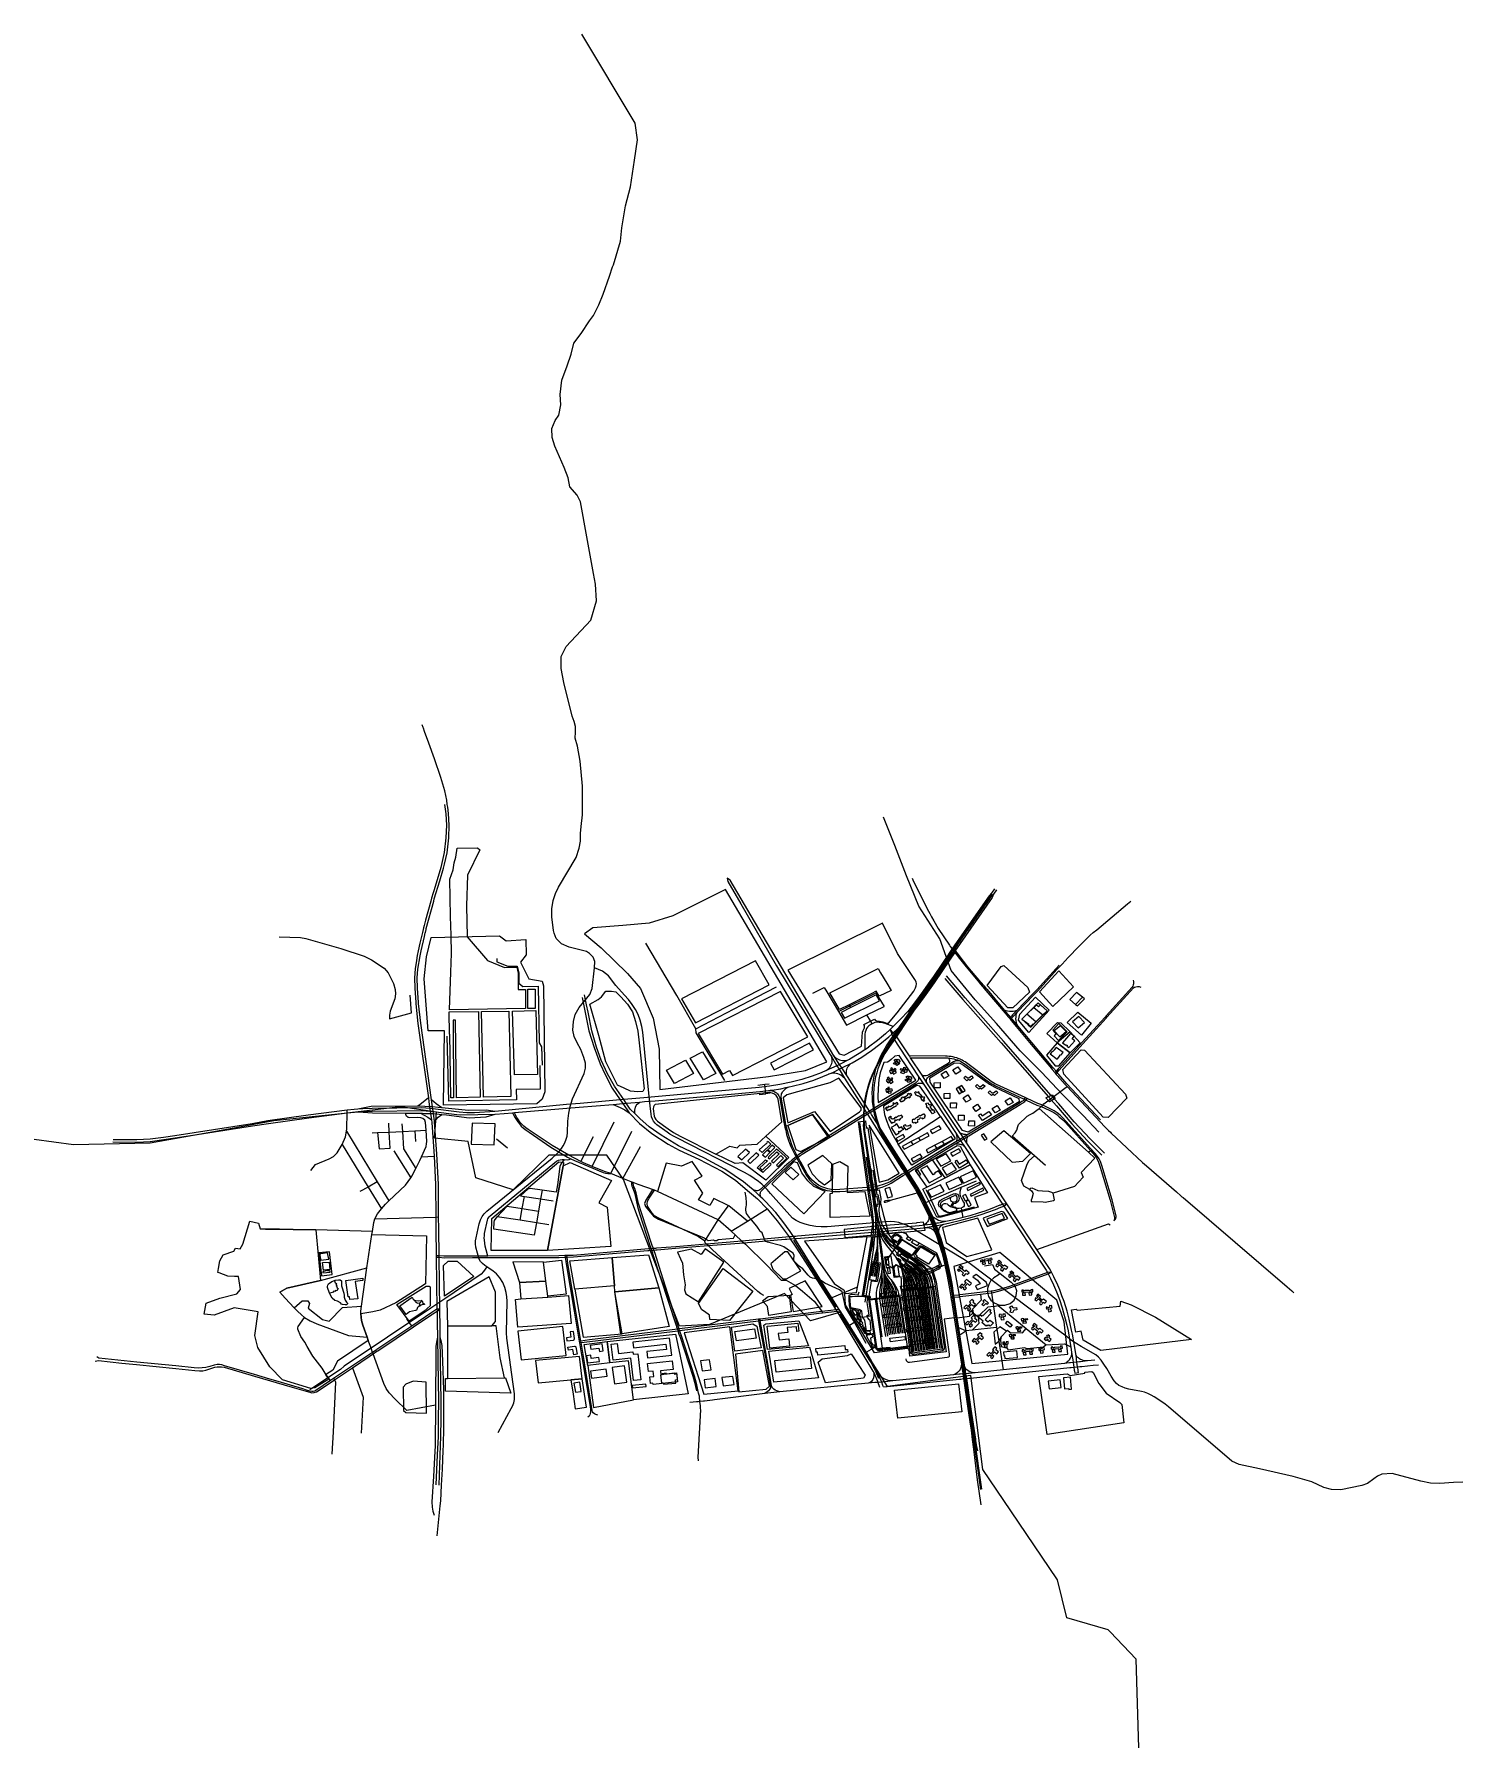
# Model space of a CAD drawing. Header units: metres. Extents: x 113.8845 to 113.9486, y 22.7113 to 22.7883.
import ezdxf

# ---------------------------------------------------------------- set-up
doc = ezdxf.new("R2010")
doc.units = ezdxf.units.M
for name, color, linetype in [('BUILDINGS', 5, 'Continuous'), ('DEFAULT', 7, 'Continuous'), ('GREEN_SPACES', 3, 'Continuous'), ('RAILWAYS', 2, 'Continuous'), ('ROADS', 1, 'Continuous'), ('WATER', 4, 'Continuous')]:
    doc.layers.add(name, color=color, linetype=linetype)

msp = doc.modelspace()

# ---------------------------------------------------------------- linework, layer by layer
at = {"layer": 'BUILDINGS'}
for points in [[(113.903106, 22.744459), (113.903168, 22.746143), (113.90319, 22.746978), (113.903175, 22.747809), (113.903142, 22.748651), (113.903119, 22.750325), (113.903265, 22.75074), (113.903318, 22.751054), (113.903393, 22.75131), (113.903449, 22.751717), (113.904365, 22.751729), (113.90446, 22.751638), (113.903904, 22.750499), (113.903872, 22.749122), (113.90389, 22.747733), (113.904806, 22.746668), (113.905577, 22.746363), (113.906121, 22.74637), (113.906183, 22.746099), (113.906188, 22.745362), (113.906511, 22.745365), (113.906519, 22.74451), (113.903106, 22.744459)], [(113.913523, 22.744941), (113.914151, 22.743869), (113.917468, 22.745581), (113.916841, 22.746662), (113.913523, 22.744941)], [(113.920185, 22.74521), (113.922359, 22.746305), (113.922467, 22.746119), (113.922742, 22.745657), (113.922937, 22.745329), (113.92241, 22.745063), (113.922273, 22.745293), (113.92204, 22.745175), (113.921056, 22.744678), (113.920628, 22.744462), (113.920185, 22.74521)], [(113.906946, 22.745379), (113.906951, 22.744518), (113.906624, 22.744517), (113.906619, 22.745377), (113.906946, 22.745379)], [(113.914276, 22.743385), (113.915368, 22.74157), (113.915685, 22.741732), (113.915819, 22.74151), (113.919199, 22.743241), (113.917973, 22.745277), (113.914276, 22.743385)], [(113.920694, 22.744333), (113.920846, 22.744076), (113.922416, 22.744864), (113.922263, 22.745122), (113.922116, 22.745048), (113.921131, 22.744553), (113.920694, 22.744333)], [(113.928811, 22.744034), (113.929102, 22.743784), (113.929211, 22.74368), (113.929949, 22.744414), (113.929543, 22.744762), (113.928811, 22.744034)], [(113.930962, 22.744911), (113.931229, 22.744696), (113.931314, 22.744627), (113.931621, 22.744951), (113.931533, 22.745021), (113.931269, 22.745234), (113.930962, 22.744911)], [(113.904407, 22.744379), (113.904486, 22.740529), (113.903421, 22.740506), (113.90337, 22.743988), (113.903273, 22.743986), (113.903286, 22.740502), (113.903158, 22.740502), (113.903117, 22.743366), (113.903099, 22.743366), (113.903085, 22.744359), (113.904407, 22.744379)], [(113.905769, 22.744401), (113.905859, 22.740557), (113.904622, 22.740532), (113.904538, 22.74438), (113.905769, 22.744401)], [(113.906974, 22.744421), (113.907057, 22.741553), (113.906016, 22.741528), (113.905933, 22.744395), (113.906974, 22.744421)], [(113.930199, 22.743546), (113.93036, 22.743361), (113.930271, 22.743278), (113.930457, 22.743081), (113.930852, 22.74347), (113.930477, 22.74384), (113.930199, 22.743546)], [(113.931084, 22.743919), (113.931339, 22.743649), (113.931629, 22.743883), (113.931374, 22.744152), (113.931084, 22.743919)], [(113.930269, 22.743508), (113.930523, 22.743243), (113.930809, 22.743477), (113.930555, 22.743742), (113.930269, 22.743508)], [(113.930635, 22.742976), (113.930789, 22.742861), (113.930807, 22.742881), (113.930856, 22.742845), (113.93084, 22.742827), (113.930926, 22.742763), (113.931189, 22.743063), (113.931067, 22.743154), (113.931167, 22.743267), (113.931, 22.743392), (113.930635, 22.742976)], [(113.913918, 22.742284), (113.914462, 22.742568), (113.915063, 22.741588), (113.914519, 22.741304), (113.913918, 22.742284)], [(113.917523, 22.742058), (113.917688, 22.741762), (113.919458, 22.742656), (113.91928, 22.742952), (113.917523, 22.742058)], [(113.930085, 22.742472), (113.930397, 22.742231), (113.930496, 22.742341), (113.930482, 22.742352), (113.930551, 22.742428), (113.930562, 22.74242), (113.930664, 22.742531), (113.930359, 22.742766), (113.930258, 22.742655), (113.930267, 22.742648), (113.930207, 22.742582), (113.930194, 22.742592), (113.930085, 22.742472)], [(113.912847, 22.741748), (113.913704, 22.74219), (113.914069, 22.741589), (113.913212, 22.741147), (113.912847, 22.741748)], [(113.923053, 22.741568), (113.923175, 22.74164), (113.923132, 22.741703), (113.923101, 22.741688), (113.923092, 22.7417), (113.923082, 22.74169), (113.92307, 22.741709), (113.923166, 22.741765), (113.923128, 22.74182), (113.923074, 22.741789), (113.923082, 22.741774), (113.923031, 22.741743), (113.923005, 22.74178), (113.923019, 22.741787), (113.922978, 22.741848), (113.922906, 22.74181), (113.922946, 22.741748), (113.922972, 22.741762), (113.922994, 22.741727), (113.922967, 22.741712), (113.922956, 22.74173), (113.922936, 22.741719), (113.922923, 22.741739), (113.922907, 22.74173), (113.922902, 22.741737), (113.922877, 22.741724), (113.922888, 22.741707), (113.922867, 22.741696), (113.922931, 22.741595), (113.922953, 22.741607), (113.922959, 22.741598), (113.922996, 22.741618), (113.922992, 22.741624), (113.923004, 22.74163), (113.922986, 22.74166), (113.922999, 22.741667), (113.92299, 22.741682), (113.923023, 22.741699), (113.923041, 22.741687), (113.923049, 22.741675), (113.923029, 22.741664), (113.92304, 22.741648), (113.92301, 22.741629), (113.923053, 22.741568)], [(113.923323, 22.74202), (113.923202, 22.741945), (113.923157, 22.742007), (113.923185, 22.742027), (113.923176, 22.742039), (113.92319, 22.742044), (113.923176, 22.742062), (113.923082, 22.742003), (113.923042, 22.742057), (113.923095, 22.742091), (113.923107, 22.742078), (113.923158, 22.742108), (113.923131, 22.742145), (113.923119, 22.742136), (113.923074, 22.742196), (113.923141, 22.742241), (113.923187, 22.742182), (113.923163, 22.742166), (113.923189, 22.742133), (113.923214, 22.74215), (113.923201, 22.742166), (113.92322, 22.742179), (113.923205, 22.742198), (113.92322, 22.742208), (113.923215, 22.742215), (113.923238, 22.742231), (113.92325, 22.742215), (113.92327, 22.742228), (113.923345, 22.742134), (113.923324, 22.74212), (113.923331, 22.742111), (113.923296, 22.742088), (113.923291, 22.742094), (113.92328, 22.742086), (113.923259, 22.742113), (113.923246, 22.742105), (113.923235, 22.742118), (113.923204, 22.742098), (113.923209, 22.742078), (113.923218, 22.742066), (113.923237, 22.742078), (113.923248, 22.742063), (113.92328, 22.74208), (113.923323, 22.74202)], [(113.923513, 22.741585), (113.923376, 22.74163), (113.923403, 22.741701), (113.923437, 22.741692), (113.923442, 22.741706), (113.923454, 22.741699), (113.923462, 22.741719), (113.923355, 22.741754), (113.923378, 22.741816), (113.923439, 22.741796), (113.923434, 22.74178), (113.923491, 22.74176), (113.923507, 22.741802), (113.923492, 22.741806), (113.923517, 22.741875), (113.923597, 22.741852), (113.923573, 22.741783), (113.923545, 22.741792), (113.923531, 22.741752), (113.923561, 22.741744), (113.923567, 22.741763), (113.92359, 22.741757), (113.923597, 22.741779), (113.923615, 22.741774), (113.923618, 22.741782), (113.923646, 22.741774), (113.923639, 22.741756), (113.923662, 22.741749), (113.923625, 22.741637), (113.9236, 22.741644), (113.923597, 22.741634), (113.923556, 22.741646), (113.923559, 22.741653), (113.923546, 22.741657), (113.923556, 22.741689), (113.923541, 22.741693), (113.923546, 22.74171), (113.92351, 22.74172), (113.923495, 22.741704), (113.92349, 22.741691), (113.923512, 22.741684), (113.923506, 22.741666), (113.92354, 22.741654), (113.923513, 22.741585)], [(113.923843, 22.741252), (113.923717, 22.741187), (113.923677, 22.741251), (113.923706, 22.74127), (113.923698, 22.741282), (113.923712, 22.741286), (113.9237, 22.741305), (113.923602, 22.741252), (113.923566, 22.741309), (113.923622, 22.741339), (113.923632, 22.741325), (113.923686, 22.741352), (113.923662, 22.74139), (113.923649, 22.741382), (113.923609, 22.741445), (113.923679, 22.741485), (113.923721, 22.741424), (113.923695, 22.741409), (113.923718, 22.741374), (113.923745, 22.74139), (113.923733, 22.741407), (113.923753, 22.741418), (113.923739, 22.741438), (113.923756, 22.741447), (113.923751, 22.741454), (113.923775, 22.741468), (113.923787, 22.741452), (113.923807, 22.741464), (113.923874, 22.741365), (113.923852, 22.741352), (113.923858, 22.741343), (113.923822, 22.741322), (113.923818, 22.741329), (113.923806, 22.741322), (113.923787, 22.74135), (113.923773, 22.741342), (113.923763, 22.741357), (113.923731, 22.741338), (113.923734, 22.741318), (113.923742, 22.741306), (113.923762, 22.741317), (113.923772, 22.7413), (113.923805, 22.741316), (113.923843, 22.741252)], [(113.925404, 22.741692), (113.925539, 22.741495), (113.925317, 22.741366), (113.925182, 22.741563), (113.925404, 22.741692)], [(113.925939, 22.741891), (113.926073, 22.741693), (113.925851, 22.741565), (113.925716, 22.741762), (113.925939, 22.741891)], [(113.92655, 22.741488), (113.926632, 22.741404), (113.926476, 22.741275), (113.926444, 22.741308), (113.926389, 22.741308), (113.926346, 22.741269), (113.926199, 22.741403), (113.926277, 22.741475), (113.926368, 22.741393), (113.926438, 22.741396), (113.92655, 22.741488)], [(113.922835, 22.740704), (113.922945, 22.740718), (113.922935, 22.740788), (113.922909, 22.740785), (113.922906, 22.740799), (113.922893, 22.740794), (113.92289, 22.740816), (113.923003, 22.74083), (113.922993, 22.740895), (113.922902, 22.740883), (113.922891, 22.740871), (113.922866, 22.740889), (113.922856, 22.740977), (113.922786, 22.74097), (113.922794, 22.740899), (113.922824, 22.740901), (113.922829, 22.740861), (113.922798, 22.740858), (113.922796, 22.740878), (113.922773, 22.740875), (113.92277, 22.740899), (113.922751, 22.740897), (113.92275, 22.740905), (113.922721, 22.740903), (113.922724, 22.740883), (113.9227, 22.740881), (113.922713, 22.740765), (113.922738, 22.740767), (113.92274, 22.740757), (113.922782, 22.740761), (113.922781, 22.740768), (113.922795, 22.740769), (113.922791, 22.740803), (113.922807, 22.740804), (113.922805, 22.740821), (113.922843, 22.740825), (113.922854, 22.740807), (113.922856, 22.740793), (113.922833, 22.74079), (113.922836, 22.740772), (113.922808, 22.740768), (113.922814, 22.740728), (113.922831, 22.74073), (113.922835, 22.740704)], [(113.922908, 22.741148), (113.92303, 22.74122), (113.922987, 22.741283), (113.922955, 22.741268), (113.922947, 22.74128), (113.922937, 22.74127), (113.922924, 22.741289), (113.923021, 22.741345), (113.922983, 22.7414), (113.922928, 22.741369), (113.922936, 22.741354), (113.922886, 22.741323), (113.92286, 22.74136), (113.922874, 22.741367), (113.922832, 22.741429), (113.922761, 22.74139), (113.9228, 22.741328), (113.922826, 22.741342), (113.922849, 22.741307), (113.922822, 22.741292), (113.922811, 22.741309), (113.922791, 22.741299), (113.922778, 22.741319), (113.922761, 22.741311), (113.922757, 22.741318), (113.922732, 22.741304), (113.922743, 22.741287), (113.922722, 22.741276), (113.922786, 22.741175), (113.922808, 22.741187), (113.922814, 22.741178), (113.922851, 22.741198), (113.922847, 22.741204), (113.922858, 22.741211), (113.92284, 22.74124), (113.922854, 22.741247), (113.922845, 22.741262), (113.922877, 22.741279), (113.922895, 22.741267), (113.922904, 22.741255), (113.922884, 22.741244), (113.922895, 22.741228), (113.922865, 22.741209), (113.922908, 22.741148)], [(113.924027, 22.740643), (113.924138, 22.740585), (113.924151, 22.740605), (113.924227, 22.740566), (113.924286, 22.74048), (113.92427, 22.740471), (113.924334, 22.740377), (113.924359, 22.740391), (113.924388, 22.740348), (113.924451, 22.740385), (113.924399, 22.74046), (113.924451, 22.740491), (113.924419, 22.740537), (113.924371, 22.74051), (113.924304, 22.740607), (113.924229, 22.740646), (113.924242, 22.740667), (113.924194, 22.740691), (113.924221, 22.740735), (113.92416, 22.740766), (113.924132, 22.740721), (113.924035, 22.740771), (113.924019, 22.740746), (113.924011, 22.74075), (113.923985, 22.740707), (113.924047, 22.740674), (113.924027, 22.740643)], [(113.925136, 22.741186), (113.925142, 22.740952), (113.92488, 22.740947), (113.924874, 22.74118), (113.925136, 22.741186)], [(113.927077, 22.741105), (113.927159, 22.741021), (113.927003, 22.740892), (113.926971, 22.740924), (113.926916, 22.740924), (113.926874, 22.740885), (113.926727, 22.741019), (113.926805, 22.741092), (113.926895, 22.741009), (113.926966, 22.741013), (113.927077, 22.741105)], [(113.927652, 22.740821), (113.927734, 22.740737), (113.927578, 22.740608), (113.927546, 22.740641), (113.927491, 22.740641), (113.927449, 22.740601), (113.927302, 22.740735), (113.92738, 22.740808), (113.92747, 22.740726), (113.927541, 22.740729), (113.927652, 22.740821)], [(113.92277, 22.739922), (113.922844, 22.739968), (113.92285, 22.739959), (113.922926, 22.740006), (113.922921, 22.740012), (113.923085, 22.740113), (113.923097, 22.740097), (113.923179, 22.740147), (113.923168, 22.740163), (113.92325, 22.740214), (113.923235, 22.740235), (113.923244, 22.740241), (113.92321, 22.740288), (113.923099, 22.740219), (113.923062, 22.740271), (113.923011, 22.74024), (113.923049, 22.740185), (113.922906, 22.740096), (113.922895, 22.740111), (113.92286, 22.740089), (113.922837, 22.740122), (113.922785, 22.74009), (113.922809, 22.740058), (113.922775, 22.740037), (113.922745, 22.740078), (113.922689, 22.740043), (113.922704, 22.740022), (113.922691, 22.740014), (113.922734, 22.739955), (113.922743, 22.73996), (113.92277, 22.739922)], [(113.923376, 22.740322), (113.923427, 22.740352), (113.923437, 22.740337), (113.923557, 22.740407), (113.923547, 22.74042), (113.923576, 22.740437), (113.923538, 22.740493), (113.923552, 22.740501), (113.923579, 22.740461), (113.923716, 22.74054), (113.923743, 22.7405), (113.923807, 22.740537), (113.923778, 22.74058), (113.923876, 22.740637), (113.923832, 22.740701), (113.923754, 22.740655), (113.923729, 22.740691), (113.923666, 22.740655), (113.923694, 22.740614), (113.923582, 22.740549), (113.92359, 22.740538), (113.923565, 22.740524), (113.923553, 22.740542), (113.923485, 22.740503), (113.923466, 22.74053), (113.923398, 22.740491), (113.923418, 22.740461), (113.923321, 22.740404), (113.923376, 22.740322)], [(113.924581, 22.740282), (113.924648, 22.740178), (113.924709, 22.740211), (113.924749, 22.740147), (113.924679, 22.740109), (113.924754, 22.73999), (113.924767, 22.739997), (113.924796, 22.739951), (113.924839, 22.739974), (113.924874, 22.739919), (113.924864, 22.739914), (113.924908, 22.739844), (113.924792, 22.739781), (113.924756, 22.739838), (113.924751, 22.739835), (113.924709, 22.739901), (113.924733, 22.739914), (113.924722, 22.739932), (113.924689, 22.739914), (113.924598, 22.740057), (113.924578, 22.740046), (113.924528, 22.740124), (113.924554, 22.740138), (113.924516, 22.740198), (113.924528, 22.740204), (113.924505, 22.740241), (113.924581, 22.740282)], [(113.925578, 22.740703), (113.925584, 22.74047), (113.925321, 22.740465), (113.925316, 22.740698), (113.925578, 22.740703)], [(113.925871, 22.740273), (113.925863, 22.74004), (113.925601, 22.740048), (113.925609, 22.740281), (113.925871, 22.740273)], [(113.926392, 22.740627), (113.926527, 22.74043), (113.926305, 22.740301), (113.92617, 22.740499), (113.926392, 22.740627)], [(113.926826, 22.740214), (113.926961, 22.740017), (113.926739, 22.739888), (113.926604, 22.740085), (113.926826, 22.740214)], [(113.927701, 22.74015), (113.927836, 22.739952), (113.927614, 22.739824), (113.927479, 22.740021), (113.927701, 22.74015)], [(113.928283, 22.740494), (113.928418, 22.740296), (113.928196, 22.740167), (113.928061, 22.740365), (113.928283, 22.740494)], [(113.922951, 22.739358), (113.923039, 22.739404), (113.92305, 22.739387), (113.923128, 22.739428), (113.923113, 22.739451), (113.92314, 22.739465), (113.923112, 22.73951), (113.92313, 22.73952), (113.923153, 22.739482), (113.923266, 22.739534), (113.92329, 22.739503), (113.923365, 22.739542), (113.923351, 22.739566), (113.923466, 22.739629), (113.923404, 22.739725), (113.923299, 22.73967), (113.923283, 22.739695), (113.923202, 22.739653), (113.923216, 22.73963), (113.923173, 22.739607), (113.923159, 22.739631), (113.923085, 22.739592), (113.923101, 22.739565), (113.923082, 22.739555), (113.923074, 22.739568), (113.923014, 22.739536), (113.923001, 22.739556), (113.922972, 22.739541), (113.922927, 22.739612), (113.922955, 22.739627), (113.922942, 22.739647), (113.922934, 22.739643), (113.922918, 22.739669), (113.922899, 22.73966), (113.922904, 22.739652), (113.922817, 22.739607), (113.922856, 22.739543), (113.922842, 22.739536), (113.922951, 22.739358)], [(113.923158, 22.738838), (113.923308, 22.738923), (113.923269, 22.738983), (113.923306, 22.739004), (113.923325, 22.738975), (113.923395, 22.739014), (113.923388, 22.739025), (113.923504, 22.739091), (113.923487, 22.739117), (113.923459, 22.739101), (113.9234, 22.739191), (113.923316, 22.739143), (113.923191, 22.739331), (113.923121, 22.739291), (113.923132, 22.739274), (113.92294, 22.739165), (113.923158, 22.738838)], [(113.923599, 22.739056), (113.923656, 22.739086), (113.923661, 22.739078), (113.923691, 22.739093), (113.923681, 22.739109), (113.92372, 22.739129), (113.923728, 22.739117), (113.923812, 22.739162), (113.923799, 22.739184), (113.923861, 22.739217), (113.923817, 22.739288), (113.92371, 22.73923), (113.9237, 22.739246), (113.923635, 22.739211), (113.923594, 22.739275), (113.923585, 22.73927), (113.923576, 22.739286), (113.923485, 22.739238), (113.923514, 22.73919), (113.923508, 22.739187), (113.923581, 22.73907), (113.923588, 22.739073), (113.923599, 22.739056)], [(113.923946, 22.739372), (113.924006, 22.739403), (113.924031, 22.739363), (113.924151, 22.739427), (113.924123, 22.739473), (113.924138, 22.739488), (113.92412, 22.739517), (113.924153, 22.739535), (113.92416, 22.739524), (113.924226, 22.739559), (113.924213, 22.73958), (113.924269, 22.73961), (113.924282, 22.73959), (113.924313, 22.739601), (113.924349, 22.739549), (113.924462, 22.739614), (113.924435, 22.739656), (113.924488, 22.739684), (113.924424, 22.739773), (113.924394, 22.739756), (113.924384, 22.739772), (113.924324, 22.73974), (113.924331, 22.739728), (113.924245, 22.739682), (113.924233, 22.739701), (113.924142, 22.739652), (113.924156, 22.73963), (113.924133, 22.739618), (113.924125, 22.739631), (113.924037, 22.739584), (113.924049, 22.739564), (113.923961, 22.739516), (113.92395, 22.739534), (113.923891, 22.739503), (113.923902, 22.739487), (113.923878, 22.739474), (113.923895, 22.739448), (113.923878, 22.739439), (113.923904, 22.739396), (113.923924, 22.739406), (113.923946, 22.739372)], [(113.92478, 22.738894), (113.925185, 22.739108), (113.925105, 22.739238), (113.9247, 22.739024), (113.92478, 22.738894)], [(113.926222, 22.739727), (113.926228, 22.739493), (113.925966, 22.739488), (113.92596, 22.739722), (113.926222, 22.739727)], [(113.926688, 22.739464), (113.926681, 22.739231), (113.926419, 22.739237), (113.926426, 22.73947), (113.926688, 22.739464)], [(113.926869, 22.739726), (113.926958, 22.739781), (113.927023, 22.739692), (113.927332, 22.739884), (113.927444, 22.73973), (113.927046, 22.739484), (113.926869, 22.739726)], [(113.917018, 22.738162), (113.917147, 22.738044), (113.917544, 22.738415), (113.917414, 22.738533), (113.917364, 22.738487), (113.917375, 22.738477), (113.917308, 22.738414), (113.917298, 22.738423), (113.917018, 22.738162)], [(113.923238, 22.73855), (113.923557, 22.738725), (113.923474, 22.738854), (113.923155, 22.738679), (113.923238, 22.73855)], [(113.923519, 22.738186), (113.923923, 22.738402), (113.924246, 22.738575), (113.92465, 22.738791), (113.924568, 22.73892), (113.924164, 22.738704), (113.923841, 22.738531), (113.923438, 22.738315), (113.923519, 22.738186)], [(113.924589, 22.738026), (113.924993, 22.738242), (113.925317, 22.738415), (113.92572, 22.738631), (113.925639, 22.738761), (113.925235, 22.738544), (113.924911, 22.738372), (113.924508, 22.738156), (113.924589, 22.738026)], [(113.916059, 22.737869), (113.916236, 22.73771), (113.916583, 22.738038), (113.916405, 22.738198), (113.916059, 22.737869)], [(113.916499, 22.737648), (113.91661, 22.73755), (113.916995, 22.737922), (113.916877, 22.738026), (113.916521, 22.737682), (113.916527, 22.737676), (113.916499, 22.737648)], [(113.917294, 22.73771), (113.917348, 22.737661), (113.91737, 22.737682), (113.91738, 22.737674), (113.917044, 22.737351), (113.917154, 22.737254), (113.917493, 22.737579), (113.917555, 22.737524), (113.917529, 22.737499), (113.917538, 22.737492), (113.917173, 22.737141), (113.916928, 22.737358), (113.917294, 22.73771)], [(113.917419, 22.73781), (113.917477, 22.737759), (113.917804, 22.738074), (113.917905, 22.737985), (113.917564, 22.737657), (113.917651, 22.737581), (113.917983, 22.737903), (113.918113, 22.737794), (113.91779, 22.737476), (113.917859, 22.73742), (113.91825, 22.737791), (113.918176, 22.737856), (113.918186, 22.737865), (113.917875, 22.738139), (113.917865, 22.738129), (113.917797, 22.73819), (113.917439, 22.737845), (113.917447, 22.737838), (113.917419, 22.73781)], [(113.923924, 22.737621), (113.924329, 22.737835), (113.924248, 22.737965), (113.923843, 22.737751), (113.923924, 22.737621)], [(113.925174, 22.737425), (113.925616, 22.737672), (113.925411, 22.737984), (113.924969, 22.737737), (113.925174, 22.737425)], [(113.925697, 22.737877), (113.926065, 22.738083), (113.925979, 22.738213), (113.925611, 22.738007), (113.925697, 22.737877)], [(113.925822, 22.737658), (113.925878, 22.737691), (113.925996, 22.73752), (113.926316, 22.737707), (113.926408, 22.737573), (113.926009, 22.73734), (113.925815, 22.737622), (113.925837, 22.737635), (113.925822, 22.737658)], [(113.918798, 22.737059), (113.918545, 22.736818), (113.918183, 22.737143), (113.918436, 22.737383), (113.918798, 22.737059)], [(113.924655, 22.736683), (113.925219, 22.736994), (113.925075, 22.737217), (113.924886, 22.737113), (113.924903, 22.737086), (113.924828, 22.737045), (113.924565, 22.737451), (113.924265, 22.737286), (113.924655, 22.736683)], [(113.925435, 22.737025), (113.925876, 22.737275), (113.92567, 22.737585), (113.925228, 22.737336), (113.925435, 22.737025)], [(113.925554, 22.736374), (113.926139, 22.736646), (113.925984, 22.73693), (113.925399, 22.736658), (113.925554, 22.736374)], [(113.92619, 22.736659), (113.926775, 22.736931), (113.92662, 22.737215), (113.926035, 22.736943), (113.92619, 22.736659)], [(113.922081, 22.736316), (113.922136, 22.736324), (113.922148, 22.736245), (113.922094, 22.736237), (113.922081, 22.736316)], [(113.922136, 22.736324), (113.922189, 22.736331), (113.922232, 22.736047), (113.922305, 22.736059), (113.922362, 22.735711), (113.922296, 22.735702), (113.922308, 22.735623), (113.922242, 22.735612), (113.922148, 22.736245), (113.922136, 22.736324)], [(113.922653, 22.736405), (113.922777, 22.736011), (113.923002, 22.736071), (113.922879, 22.736466), (113.922653, 22.736405)], [(113.924732, 22.736029), (113.925317, 22.736301), (113.925162, 22.736586), (113.924577, 22.736314), (113.924732, 22.736029)], [(113.92639, 22.736342), (113.92696, 22.736617), (113.926913, 22.736701), (113.926342, 22.736426), (113.92639, 22.736342)], [(113.92654, 22.736077), (113.927111, 22.736352), (113.927063, 22.736436), (113.926493, 22.736161), (113.92654, 22.736077)], [(113.927242, 22.735047), (113.927339, 22.734825), (113.928028, 22.735081), (113.927931, 22.735303), (113.927242, 22.735047)], [(113.923667, 22.729329), (113.923834, 22.729353), (113.923482, 22.731829), (113.924837, 22.731985), (113.924806, 22.732139), (113.924773, 22.732318), (113.924721, 22.732473), (113.92465, 22.732608), (113.924634, 22.732639), (113.924541, 22.732796), (113.924419, 22.732941), (113.924274, 22.733055), (113.924094, 22.733175), (113.923154, 22.733787), (113.923037, 22.733864), (113.92311, 22.733964), (113.922959, 22.734062), (113.922861, 22.734151), (113.922787, 22.734223), (113.92271, 22.734317), (113.922073, 22.734244), (113.921656, 22.731619), (113.922005, 22.731575), (113.921982, 22.731423), (113.92223, 22.731452), (113.923325, 22.731581), (113.923667, 22.729329)], [(113.922992, 22.73417), (113.923103, 22.734322), (113.923155, 22.734292), (113.92319, 22.73434), (113.92337, 22.734225), (113.923223, 22.734022), (113.922992, 22.73417)], [(113.923625, 22.734159), (113.923697, 22.734263), (113.923843, 22.734181), (113.923771, 22.734074), (113.923625, 22.734159)], [(113.923858, 22.733999), (113.923945, 22.734123), (113.9242, 22.73398), (113.924111, 22.733843), (113.923858, 22.733999)], [(113.924015, 22.733455), (113.924268, 22.73381), (113.924904, 22.733424), (113.92462, 22.73302), (113.924077, 22.733358), (113.924104, 22.733397), (113.924015, 22.733455)], [(113.897329, 22.733199), (113.897675, 22.733256), (113.89762, 22.733539), (113.897317, 22.733489), (113.897316, 22.733495), (113.897312, 22.7335), (113.897306, 22.733504), (113.8973, 22.733506), (113.897293, 22.733506), (113.897287, 22.733504), (113.897282, 22.7335), (113.897278, 22.733495), (113.897277, 22.733489), (113.897277, 22.733483), (113.897284, 22.733439), (113.89727, 22.733437), (113.89731, 22.733233), (113.897322, 22.733235), (113.897329, 22.733199)], [(113.897404, 22.733095), (113.897693, 22.733119), (113.897727, 22.732781), (113.897437, 22.732757), (113.897404, 22.733095)], [(113.922269, 22.732291), (113.922387, 22.733026), (113.92209, 22.733068), (113.92197, 22.732338), (113.922073, 22.732322), (113.922269, 22.732291)], [(113.922709, 22.733325), (113.922799, 22.733335), (113.922844, 22.733007), (113.922752, 22.732996), (113.922709, 22.733325)], [(113.923178, 22.733451), (113.923297, 22.733618), (113.924177, 22.733035), (113.924083, 22.732892), (113.923667, 22.733174), (113.923719, 22.733258), (113.923382, 22.733486), (113.923303, 22.733377), (113.923178, 22.733451)], [(113.927067, 22.73301), (113.927181, 22.733034), (113.927162, 22.733113), (113.927136, 22.733108), (113.927134, 22.733118), (113.927154, 22.733122), (113.927142, 22.733169), (113.927322, 22.733207), (113.927332, 22.733164), (113.927322, 22.733162), (113.927326, 22.733148), (113.927295, 22.733141), (113.927307, 22.73309), (113.927316, 22.733092), (113.927325, 22.733054), (113.927445, 22.733079), (113.927422, 22.733174), (113.927405, 22.73317), (113.927403, 22.733176), (113.927412, 22.733178), (113.927401, 22.733223), (113.927477, 22.733238), (113.927462, 22.733301), (113.927372, 22.733282), (113.92738, 22.733248), (113.927303, 22.733232), (113.927295, 22.733267), (113.92711, 22.733229), (113.92712, 22.733185), (113.927054, 22.733171), (113.927044, 22.733213), (113.926948, 22.733194), (113.926962, 22.733137), (113.927061, 22.733157), (113.927074, 22.733102), (113.927065, 22.7331), (113.927068, 22.733087), (113.927034, 22.73308), (113.927044, 22.733041), (113.927059, 22.733044), (113.927067, 22.73301)], [(113.92765, 22.732966), (113.927724, 22.732903), (113.927809, 22.732992), (113.927954, 22.732881), (113.927919, 22.732844), (113.927903, 22.732858), (113.927875, 22.732827), (113.927889, 22.732816), (113.927859, 22.732782), (113.927936, 22.732718), (113.927997, 22.732782), (113.92798, 22.732796), (113.928029, 22.73285), (113.928099, 22.732793), (113.928178, 22.732875), (113.928035, 22.732984), (113.927985, 22.732932), (113.927847, 22.733042), (113.9279, 22.733099), (113.92779, 22.733198), (113.92772, 22.733127), (113.927756, 22.733099), (113.927782, 22.733127), (113.927814, 22.733101), (113.927727, 22.733014), (113.927687, 22.73304), (113.92767, 22.733017), (113.927685, 22.733005), (113.92765, 22.732966)], [(113.897537, 22.732738), (113.897538, 22.732726), (113.897512, 22.732723), (113.897514, 22.732709), (113.897431, 22.732701), (113.897434, 22.732677), (113.897405, 22.732674), (113.897409, 22.732638), (113.897749, 22.732672), (113.897744, 22.732708), (113.897715, 22.732705), (113.897712, 22.73273), (113.897628, 22.732722), (113.897626, 22.732735), (113.8976, 22.732732), (113.897599, 22.732744), (113.897537, 22.732738)], [(113.898442, 22.732296), (113.899207, 22.732396), (113.899206, 22.73229), (113.898868, 22.732249), (113.898977, 22.731474), (113.898624, 22.731431), (113.898605, 22.731562), (113.898556, 22.731556), (113.898442, 22.732296)], [(113.922779, 22.732847), (113.922865, 22.732859), (113.922902, 22.73261), (113.922816, 22.732598), (113.922779, 22.732847)], [(113.92306, 22.732954), (113.923231, 22.732975), (113.923303, 22.73249), (113.923129, 22.732469), (113.92306, 22.732954)], [(113.926056, 22.732971), (113.925979, 22.732891), (113.926012, 22.732864), (113.926041, 22.732893), (113.926079, 22.732862), (113.92599, 22.732768), (113.925956, 22.732795), (113.925915, 22.732753), (113.925986, 22.732696), (113.92604, 22.732752), (113.926194, 22.732625), (113.926134, 22.732555), (113.92621, 22.732488), (113.926317, 22.732607), (113.926369, 22.732569), (113.926439, 22.732641), (113.926303, 22.732754), (113.926248, 22.7327), (113.926115, 22.732808), (113.926177, 22.732872), (113.926056, 22.732971)], [(113.926327, 22.732342), (113.926241, 22.732252), (113.926309, 22.732196), (113.926187, 22.732074), (113.926114, 22.732134), (113.926015, 22.732011), (113.9261, 22.731941), (113.926138, 22.73198), (113.926114, 22.732), (113.926138, 22.732026), (113.926215, 22.731963), (113.926178, 22.731925), (113.926248, 22.73187), (113.926332, 22.731948), (113.926245, 22.732023), (113.926366, 22.732156), (113.926465, 22.732074), (113.926544, 22.732154), (113.926327, 22.732342)], [(113.928209, 22.732483), (113.928284, 22.73242), (113.928368, 22.732509), (113.928513, 22.732398), (113.928478, 22.732361), (113.928463, 22.732375), (113.928434, 22.732344), (113.928449, 22.732333), (113.928418, 22.732299), (113.928495, 22.732235), (113.928556, 22.732299), (113.928539, 22.732313), (113.928588, 22.732367), (113.928658, 22.73231), (113.928738, 22.732392), (113.928594, 22.732501), (113.928544, 22.732449), (113.928406, 22.732559), (113.928459, 22.732616), (113.928349, 22.732715), (113.928279, 22.732644), (113.928315, 22.732616), (113.928341, 22.732644), (113.928374, 22.732618), (113.928286, 22.732531), (113.928246, 22.732557), (113.928229, 22.732534), (113.928244, 22.732522), (113.928209, 22.732483)], [(113.921096, 22.731369), (113.921107, 22.731397), (113.921083, 22.731574), (113.921186, 22.731576), (113.921424, 22.73158), (113.921644, 22.731584), (113.921873, 22.731548), (113.921842, 22.7313), (113.921864, 22.731217), (113.921944, 22.730732), (113.921878, 22.730726), (113.92184, 22.730691), (113.921857, 22.730642), (113.921885, 22.730607), (113.921945, 22.730533), (113.921979, 22.730527), (113.922036, 22.73005), (113.921841, 22.730024), (113.921765, 22.730503), (113.921663, 22.730624), (113.921661, 22.730641), (113.921643, 22.730788), (113.92162, 22.730917), (113.921558, 22.730955), (113.92153, 22.730973), (113.921498, 22.730993), (113.921132, 22.73107), (113.921096, 22.731369)], [(113.921982, 22.731423), (113.92223, 22.731452), (113.923325, 22.731581), (113.923667, 22.729329), (113.922901, 22.729233), (113.92289, 22.729285), (113.922545, 22.729244), (113.922307, 22.729215), (113.922221, 22.729803), (113.922086, 22.730713), (113.921982, 22.731423)], [(113.922469, 22.731707), (113.923134, 22.731793), (113.923165, 22.731633), (113.922489, 22.731553), (113.922469, 22.731707)], [(113.923366, 22.732043), (113.924031, 22.732129), (113.924062, 22.731969), (113.923386, 22.731889), (113.923366, 22.732043)], [(113.923426, 22.731546), (113.924091, 22.731632), (113.924122, 22.731473), (113.923446, 22.731393), (113.923426, 22.731546)], [(113.923482, 22.731829), (113.924837, 22.731985), (113.925042, 22.730603), (113.925249, 22.729205), (113.92388, 22.729028), (113.923834, 22.729353), (113.923678, 22.730451), (113.923482, 22.731829)], [(113.924262, 22.732134), (113.92457, 22.732166), (113.924595, 22.731973), (113.924289, 22.731938), (113.924262, 22.732134)], [(113.924341, 22.731686), (113.924649, 22.731718), (113.924674, 22.731525), (113.924369, 22.731489), (113.924341, 22.731686)], [(113.928846, 22.731627), (113.928969, 22.731631), (113.928966, 22.73172), (113.928948, 22.731719), (113.928948, 22.731734), (113.928969, 22.731734), (113.928967, 22.73177), (113.929153, 22.731775), (113.929155, 22.731725), (113.929131, 22.731725), (113.929134, 22.731639), (113.929257, 22.731643), (113.929254, 22.731736), (113.929219, 22.731735), (113.929219, 22.731743), (113.929237, 22.731743), (113.929235, 22.731781), (113.929305, 22.731783), (113.929302, 22.731881), (113.929219, 22.731879), (113.92922, 22.73183), (113.929147, 22.731828), (113.929147, 22.731845), (113.928945, 22.731839), (113.928946, 22.731828), (113.928877, 22.731826), (113.928876, 22.731865), (113.928805, 22.731863), (113.928808, 22.731775), (113.928889, 22.731777), (113.928891, 22.731726), (113.928876, 22.731726), (113.928876, 22.731716), (113.928843, 22.731715), (113.928846, 22.731627)], [(113.929397, 22.731441), (113.929472, 22.731378), (113.929557, 22.731467), (113.929701, 22.731356), (113.929666, 22.731319), (113.929651, 22.731333), (113.929622, 22.731302), (113.929637, 22.731291), (113.929606, 22.731257), (113.929683, 22.731193), (113.929744, 22.731257), (113.929727, 22.731271), (113.929776, 22.731325), (113.929846, 22.731268), (113.929926, 22.73135), (113.929782, 22.731459), (113.929732, 22.731406), (113.929594, 22.731517), (113.929647, 22.731574), (113.929537, 22.731673), (113.929467, 22.731602), (113.929503, 22.731574), (113.929529, 22.731602), (113.929562, 22.731576), (113.929474, 22.731489), (113.929434, 22.731515), (113.929417, 22.731492), (113.929432, 22.73148), (113.929397, 22.731441)], [(113.922544, 22.731261), (113.923208, 22.731347), (113.923239, 22.731187), (113.922563, 22.731107), (113.922544, 22.731261)], [(113.922613, 22.730761), (113.923278, 22.730847), (113.923309, 22.730687), (113.922633, 22.730607), (113.922613, 22.730761)], [(113.9235, 22.731068), (113.924165, 22.731154), (113.924196, 22.730994), (113.92352, 22.730914), (113.9235, 22.731068)], [(113.924483, 22.730711), (113.924791, 22.730743), (113.924816, 22.73055), (113.92451, 22.730514), (113.924483, 22.730711)], [(113.92657, 22.731439), (113.926461, 22.731327), (113.926526, 22.731274), (113.926382, 22.731126), (113.926311, 22.731185), (113.926211, 22.731082), (113.926285, 22.731021), (113.926342, 22.731079), (113.926416, 22.731017), (113.926377, 22.730978), (113.92644, 22.730925), (113.926524, 22.731011), (113.926432, 22.731086), (113.926557, 22.731214), (113.926654, 22.731134), (113.926732, 22.731214), (113.926609, 22.731316), (113.926659, 22.731366), (113.92657, 22.731439)], [(113.926641, 22.730719), (113.926532, 22.730607), (113.926596, 22.730553), (113.926452, 22.730406), (113.926382, 22.730464), (113.926282, 22.730362), (113.926356, 22.7303), (113.926412, 22.730358), (113.926487, 22.730297), (113.926448, 22.730257), (113.926511, 22.730204), (113.926594, 22.73029), (113.926503, 22.730366), (113.926628, 22.730494), (113.926725, 22.730413), (113.926803, 22.730493), (113.92668, 22.730595), (113.926729, 22.730645), (113.926641, 22.730719)], [(113.926944, 22.730744), (113.92701, 22.73069), (113.927051, 22.730733), (113.927076, 22.730713), (113.927354, 22.731005), (113.927418, 22.730954), (113.92737, 22.730904), (113.927447, 22.730842), (113.927158, 22.730539), (113.927294, 22.730428), (113.927378, 22.730516), (113.927533, 22.73039), (113.927392, 22.730243), (113.927327, 22.730296), (113.927285, 22.730253), (113.927243, 22.730286), (113.927205, 22.730246), (113.927015, 22.730399), (113.927077, 22.730465), (113.926852, 22.730647), (113.926944, 22.730744)], [(113.927091, 22.731155), (113.927019, 22.731219), (113.927124, 22.731319), (113.927061, 22.731375), (113.927132, 22.731442), (113.92732, 22.731274), (113.92725, 22.731207), (113.927196, 22.731256), (113.927091, 22.731155)], [(113.927884, 22.730531), (113.928012, 22.730543), (113.928002, 22.730636), (113.927976, 22.730633), (113.927975, 22.730647), (113.927989, 22.730649), (113.927985, 22.73068), (113.928081, 22.73069), (113.928069, 22.730791), (113.92796, 22.73078), (113.927966, 22.730732), (113.927894, 22.730725), (113.927889, 22.730775), (113.927786, 22.730765), (113.927798, 22.73066), (113.927915, 22.730672), (113.927919, 22.730637), (113.927899, 22.730635), (113.927901, 22.730622), (113.927874, 22.73062), (113.927884, 22.730531)], [(113.928264, 22.731097), (113.928349, 22.731154), (113.928414, 22.731071), (113.92845, 22.731058), (113.928573, 22.731075), (113.928589, 22.730971), (113.928465, 22.730954), (113.928434, 22.730933), (113.928395, 22.730833), (113.928282, 22.730869), (113.928335, 22.731008), (113.928264, 22.731097)], [(113.930018, 22.73088), (113.930142, 22.73092), (113.930096, 22.73104), (113.930179, 22.731067), (113.930138, 22.731173), (113.930073, 22.731151), (113.930068, 22.731166), (113.930036, 22.731156), (113.930062, 22.731087), (113.929973, 22.731058), (113.929957, 22.731101), (113.929942, 22.731096), (113.929937, 22.731109), (113.929917, 22.731103), (113.929922, 22.73109), (113.929901, 22.731083), (113.929932, 22.731001), (113.930006, 22.731026), (113.930028, 22.730968), (113.929989, 22.730955), (113.930018, 22.73088)], [(113.908558, 22.729738), (113.90836, 22.72971), (113.908378, 22.729583), (113.908674, 22.729617), (113.908695, 22.72963), (113.908708, 22.729647), (113.908716, 22.729671), (113.908719, 22.729687), (113.908674, 22.729997), (113.908521, 22.729979), (113.908558, 22.729738)], [(113.916807, 22.730114), (113.916873, 22.729694), (113.915987, 22.729577), (113.915921, 22.729996), (113.916807, 22.730114)], [(113.917376, 22.73024), (113.917552, 22.730258), (113.918754, 22.730377), (113.918796, 22.730014), (113.918708, 22.730006), (113.918683, 22.730214), (113.918268, 22.730173), (113.918293, 22.729957), (113.917872, 22.729916), (113.917906, 22.729621), (113.918342, 22.729664), (113.91838, 22.729338), (113.917491, 22.72925), (113.917376, 22.73024)], [(113.9227, 22.730291), (113.923365, 22.730377), (113.923396, 22.730217), (113.92272, 22.730137), (113.9227, 22.730291)], [(113.923593, 22.7306), (113.924258, 22.730686), (113.924289, 22.730526), (113.923613, 22.730446), (113.923593, 22.7306)], [(113.923631, 22.730123), (113.924296, 22.730209), (113.924328, 22.730049), (113.923652, 22.729969), (113.923631, 22.730123)], [(113.924547, 22.730266), (113.924854, 22.730298), (113.92488, 22.730106), (113.924574, 22.73007), (113.924547, 22.730266)], [(113.926936, 22.729943), (113.926826, 22.729831), (113.926891, 22.729777), (113.926747, 22.72963), (113.926676, 22.729689), (113.926576, 22.729586), (113.92665, 22.729524), (113.926707, 22.729582), (113.926781, 22.729521), (113.926742, 22.729481), (113.926806, 22.729429), (113.926889, 22.729514), (113.926798, 22.72959), (113.926922, 22.729718), (113.927019, 22.729637), (113.927097, 22.729717), (113.926975, 22.729819), (113.927024, 22.72987), (113.926936, 22.729943)], [(113.928555, 22.730205), (113.928582, 22.730207), (113.928581, 22.730219), (113.928625, 22.730223), (113.928626, 22.730215), (113.928638, 22.730216), (113.928642, 22.73018), (113.928708, 22.730185), (113.928706, 22.730206), (113.928797, 22.730213), (113.928803, 22.730149), (113.928711, 22.730141), (113.928717, 22.730079), (113.928742, 22.730082), (113.92875, 22.730003), (113.928634, 22.729993), (113.928626, 22.730074), (113.928664, 22.730077), (113.928659, 22.730134), (113.92862, 22.730131), (113.928623, 22.730104), (113.928565, 22.730099), (113.928555, 22.730205)], [(113.928803, 22.730576), (113.92883, 22.730579), (113.928829, 22.730591), (113.928872, 22.730594), (113.928873, 22.730586), (113.928885, 22.730587), (113.928888, 22.73055), (113.928958, 22.730556), (113.928956, 22.730576), (113.929054, 22.730584), (113.92906, 22.730517), (113.928963, 22.73051), (113.928968, 22.730455), (113.928993, 22.730457), (113.929001, 22.730373), (113.928879, 22.730363), (113.928872, 22.730447), (113.928911, 22.73045), (113.928906, 22.730505), (113.928868, 22.730502), (113.928871, 22.730475), (113.928812, 22.730471), (113.928803, 22.730576)], [(113.929243, 22.730114), (113.929309, 22.73006), (113.929383, 22.730137), (113.929535, 22.730013), (113.929453, 22.729927), (113.929527, 22.729866), (113.929585, 22.729926), (113.929567, 22.729941), (113.929622, 22.729999), (113.929695, 22.729939), (113.929775, 22.730022), (113.929621, 22.730147), (113.929567, 22.730091), (113.929445, 22.73019), (113.929501, 22.730248), (113.929369, 22.730356), (113.92929, 22.730274), (113.929333, 22.730239), (113.929364, 22.730271), (113.92939, 22.73025), (113.929303, 22.73016), (113.929272, 22.730185), (113.929248, 22.730159), (113.929269, 22.730142), (113.929243, 22.730114)], [(113.908641, 22.729197), (113.908444, 22.729168), (113.908419, 22.729294), (113.908712, 22.729343), (113.908737, 22.729337), (113.908755, 22.729325), (113.90877, 22.729304), (113.908778, 22.72929), (113.908837, 22.728981), (113.908684, 22.728956), (113.908641, 22.729197)], [(113.909426, 22.729377), (113.909456, 22.72921), (113.90981, 22.729244), (113.909835, 22.729101), (113.910005, 22.729125), (113.909966, 22.729446), (113.909426, 22.729377)], [(113.910361, 22.729436), (113.910639, 22.729464), (113.910694, 22.729015), (113.911337, 22.729081), (113.911349, 22.728975), (113.911563, 22.728997), (113.911704, 22.72783), (113.911369, 22.727796), (113.911248, 22.7288), (113.910448, 22.728718), (113.910361, 22.729436)], [(113.911997, 22.728818), (113.913082, 22.728938), (113.912982, 22.729705), (113.911335, 22.729523), (113.911368, 22.729267), (113.912813, 22.729428), (113.912844, 22.729192), (113.911961, 22.729094), (113.911997, 22.728818)], [(113.919553, 22.729238), (113.920861, 22.729369), (113.920883, 22.729184), (113.920979, 22.729194), (113.920994, 22.729065), (113.91965, 22.72893), (113.919633, 22.729078), (113.919572, 22.729072), (113.919553, 22.729238)], [(113.922886, 22.729693), (113.923551, 22.729779), (113.923582, 22.729619), (113.922906, 22.729539), (113.922886, 22.729693)], [(113.92374, 22.729536), (113.924405, 22.729622), (113.924436, 22.729462), (113.92376, 22.729382), (113.92374, 22.729536)], [(113.924653, 22.72967), (113.924961, 22.729702), (113.924986, 22.729509), (113.92468, 22.729473), (113.924653, 22.72967)], [(113.927603, 22.729307), (113.927494, 22.729195), (113.927558, 22.729141), (113.927414, 22.728994), (113.927344, 22.729052), (113.927244, 22.72895), (113.927318, 22.728888), (113.927374, 22.728946), (113.927449, 22.728884), (113.92741, 22.728845), (113.927473, 22.728793), (113.927556, 22.728878), (113.927465, 22.728954), (113.92759, 22.729082), (113.927687, 22.729001), (113.927765, 22.729081), (113.927642, 22.729183), (113.927691, 22.729233), (113.927603, 22.729307)], [(113.928033, 22.729292), (113.92816, 22.729301), (113.928151, 22.729402), (113.928121, 22.729399), (113.928118, 22.729432), (113.928204, 22.729438), (113.928195, 22.729545), (113.928106, 22.729539), (113.928112, 22.729471), (113.928039, 22.729466), (113.928033, 22.729531), (113.927954, 22.729525), (113.927964, 22.729412), (113.928021, 22.729417), (113.928019, 22.729445), (113.928057, 22.729448), (113.928062, 22.729384), (113.928026, 22.729381), (113.928033, 22.729292)], [(113.928263, 22.729861), (113.928291, 22.729863), (113.92829, 22.729876), (113.928334, 22.729879), (113.928335, 22.729871), (113.928347, 22.729872), (113.92835, 22.729836), (113.928417, 22.729841), (113.928415, 22.729862), (113.928506, 22.729869), (113.928512, 22.729805), (113.92842, 22.729798), (113.928426, 22.729736), (113.928451, 22.729738), (113.928459, 22.729659), (113.928342, 22.72965), (113.928335, 22.72973), (113.928373, 22.729733), (113.928368, 22.72979), (113.928329, 22.729787), (113.928331, 22.72976), (113.928274, 22.729755), (113.928263, 22.729861)], [(113.928882, 22.728944), (113.929003, 22.728956), (113.928993, 22.729045), (113.928976, 22.729043), (113.928974, 22.729057), (113.928995, 22.729059), (113.928991, 22.729095), (113.929176, 22.729113), (113.929182, 22.729063), (113.929157, 22.729061), (113.929167, 22.728975), (113.92929, 22.728987), (113.929279, 22.729081), (113.929244, 22.729077), (113.929244, 22.729085), (113.929261, 22.729087), (113.929257, 22.729124), (113.929327, 22.72913), (113.929316, 22.729229), (113.929233, 22.729221), (113.929238, 22.729172), (113.929166, 22.729165), (113.929164, 22.729182), (113.928963, 22.729163), (113.928965, 22.729151), (113.928897, 22.729144), (113.928892, 22.729184), (113.928821, 22.729177), (113.928831, 22.729089), (113.928913, 22.729096), (113.928918, 22.729046), (113.928903, 22.729044), (113.928904, 22.729035), (113.928872, 22.729032), (113.928882, 22.728944)], [(113.929648, 22.729029), (113.929774, 22.72904), (113.929765, 22.729128), (113.929737, 22.729126), (113.929736, 22.729138), (113.929753, 22.72914), (113.929749, 22.729179), (113.92983, 22.729186), (113.92982, 22.729287), (113.929718, 22.729278), (113.929722, 22.729236), (113.929648, 22.729229), (113.929643, 22.729274), (113.929569, 22.729268), (113.92958, 22.729156), (113.929643, 22.729162), (113.92964, 22.729188), (113.929667, 22.729191), (113.929673, 22.729132), (113.929662, 22.729132), (113.929663, 22.729119), (113.929639, 22.729117), (113.929648, 22.729029)], [(113.929811, 22.729673), (113.929906, 22.729599), (113.929963, 22.729662), (113.929992, 22.72964), (113.929969, 22.729615), (113.930056, 22.729548), (113.930136, 22.729636), (113.930018, 22.729727), (113.930072, 22.729786), (113.929998, 22.729843), (113.929965, 22.729806), (113.929942, 22.729824), (113.929919, 22.729798), (113.929965, 22.729762), (113.929914, 22.729706), (113.929871, 22.72974), (113.929811, 22.729673)], [(113.930186, 22.729065), (113.930307, 22.729077), (113.930297, 22.729166), (113.93028, 22.729164), (113.930278, 22.729178), (113.930299, 22.72918), (113.930295, 22.729215), (113.93048, 22.729234), (113.930486, 22.729184), (113.930461, 22.729181), (113.930471, 22.729096), (113.930594, 22.729108), (113.930583, 22.729202), (113.930549, 22.729198), (113.930548, 22.729205), (113.930566, 22.729207), (113.930561, 22.729244), (113.930631, 22.729251), (113.93062, 22.729349), (113.930537, 22.729341), (113.930542, 22.729293), (113.93047, 22.729286), (113.930468, 22.729303), (113.930267, 22.729283), (113.930269, 22.729272), (113.930201, 22.729265), (113.930196, 22.729305), (113.930125, 22.729298), (113.930135, 22.729209), (113.930217, 22.729217), (113.930222, 22.729167), (113.930207, 22.729165), (113.930208, 22.729156), (113.930176, 22.729152), (113.930186, 22.729065)], [(113.909254, 22.72891), (113.909303, 22.728585), (113.909833, 22.728658), (113.909806, 22.728836), (113.909469, 22.728789), (113.909445, 22.728935), (113.909254, 22.72891)], [(113.911074, 22.727718), (113.910967, 22.72845), (113.910405, 22.728381), (113.910511, 22.727648), (113.911074, 22.727718)], [(113.911999, 22.728562), (113.913104, 22.72868), (113.913152, 22.728299), (113.912576, 22.728238), (113.912598, 22.728061), (113.913293, 22.728135), (113.913343, 22.727733), (113.912247, 22.727615), (113.91224, 22.727673), (113.912137, 22.727662), (113.912099, 22.727959), (113.912288, 22.72798), (113.912258, 22.728218), (113.912045, 22.728196), (113.911999, 22.728562)], [(113.914446, 22.728227), (113.914851, 22.728282), (113.914777, 22.72873), (113.91438, 22.72868), (113.914446, 22.728227)], [(113.917712, 22.728699), (113.919301, 22.728868), (113.919368, 22.728336), (113.917779, 22.728167), (113.917712, 22.728699)], [(113.928042, 22.728782), (113.928614, 22.728834), (113.928582, 22.729127), (113.927988, 22.729073), (113.928005, 22.728919), (113.928027, 22.728921), (113.928042, 22.728782)], [(113.908755, 22.727269), (113.909024, 22.727303), (113.908963, 22.727719), (113.908694, 22.727685), (113.908755, 22.727269)], [(113.909484, 22.727899), (113.910188, 22.727988), (113.91014, 22.728309), (113.909436, 22.72822), (113.909484, 22.727899)], [(113.911324, 22.727467), (113.911929, 22.727527), (113.911917, 22.727629), (113.911312, 22.727569), (113.911324, 22.727467)], [(113.912709, 22.727627), (113.913274, 22.727685), (113.913256, 22.727833), (113.91335, 22.727843), (113.913322, 22.728077), (113.913228, 22.728068), (113.913222, 22.728121), (113.912838, 22.728081), (113.912833, 22.72812), (113.912651, 22.728102), (113.912657, 22.728053), (113.912576, 22.728044), (113.912619, 22.72769), (113.912701, 22.727698), (113.912709, 22.727627)], [(113.914587, 22.727467), (113.915081, 22.727527), (113.91503, 22.727891), (113.914535, 22.727831), (113.914587, 22.727467)], [(113.915389, 22.727562), (113.915883, 22.727621), (113.915831, 22.727985), (113.915337, 22.727926), (113.915389, 22.727562)], [(113.930039, 22.727419), (113.930573, 22.727476), (113.93053, 22.727822), (113.929996, 22.727765), (113.930039, 22.727419)], [(113.930727, 22.727429), (113.930917, 22.727444), (113.930922, 22.727393), (113.931044, 22.727402), (113.930995, 22.727941), (113.930683, 22.727916), (113.930727, 22.727429)]]:
    msp.add_lwpolyline(points, dxfattribs=at)
at = {"layer": 'DEFAULT'}
for points in [[(113.905294, 22.725463), (113.905878, 22.726544), (113.905928, 22.726652), (113.905985, 22.726798), (113.906019, 22.726944), (113.906029, 22.727077), (113.906015, 22.727202), (113.905676, 22.729704), (113.905661, 22.729937), (113.905686, 22.731356), (113.905679, 22.731557), (113.905645, 22.731758), (113.905584, 22.731973), (113.905495, 22.7322), (113.905359, 22.732418), (113.905209, 22.732589), (113.905066, 22.732714), (113.904864, 22.732852), (113.904786, 22.732899), (113.904683, 22.732962), (113.90458, 22.733051), (113.904494, 22.733146), (113.904428, 22.733254), (113.904291, 22.733784), (113.904274, 22.733944), (113.904274, 22.734076), (113.904294, 22.734209), (113.904438, 22.734843), (113.904492, 22.735015), (113.904563, 22.735162), (113.904657, 22.735294), (113.904775, 22.735411), (113.907714, 22.737791), (113.907913, 22.737972), (113.908025, 22.738092), (113.908126, 22.738216), (113.908213, 22.738348), (113.908281, 22.73848), (113.908346, 22.738637), (113.908384, 22.738784), (113.90841, 22.738944), (113.908424, 22.739445), (113.908461, 22.739808), (113.90852, 22.740114), (113.90863, 22.740455), (113.909153, 22.741598), (113.909213, 22.741834), (113.90921, 22.742053), (113.909142, 22.742309), (113.909, 22.74267), (113.908831, 22.742972), (113.908702, 22.743254), (113.908648, 22.743544), (113.908668, 22.743924), (113.90875, 22.744237), (113.908929, 22.744565), (113.90941, 22.745147), (113.909514, 22.745419), (113.909613, 22.746339), (113.909629, 22.746621), (113.909552, 22.746813), (113.909396, 22.746988), (113.909256, 22.747081), (113.908475, 22.747266), (113.908135, 22.747412), (113.907898, 22.747664), (113.907811, 22.747895), (113.907772, 22.748023), (113.907696, 22.748634), (113.907694, 22.748993), (113.907761, 22.749368), (113.907867, 22.749681), (113.907994, 22.749967), (113.908792, 22.751304), (113.908929, 22.75172), (113.908981, 22.752028), (113.908986, 22.75238), (113.909018, 22.752692), (113.909074, 22.753222), (113.909077, 22.754511), (113.90897, 22.755629), (113.908848, 22.756299), (113.908741, 22.756665), (113.908755, 22.756925), (113.908766, 22.757182), (113.908698, 22.757417), (113.908618, 22.75765), (113.908239, 22.759165), (113.908119, 22.759789), (113.908123, 22.76033), (113.908342, 22.76078), (113.909444, 22.761966), (113.909711, 22.762839), (113.909656, 22.763584), (113.909575, 22.764055), (113.909269, 22.765711), (113.908982, 22.767276), (113.908836, 22.767584), (113.908503, 22.76796), (113.908439, 22.768356), (113.908256, 22.768821), (113.907838, 22.769781), (113.90772, 22.770166), (113.907695, 22.77058), (113.907845, 22.770936), (113.908006, 22.771179), (113.908102, 22.771634), (113.90807, 22.772108), (113.908144, 22.772754), (113.908395, 22.773392), (113.908561, 22.773911), (113.908685, 22.774415), (113.909018, 22.774849), (113.909393, 22.775409), (113.909564, 22.775659), (113.909814, 22.776131), (113.910012, 22.776605), (113.910285, 22.777427), (113.910427, 22.777837), (113.910462, 22.777936), (113.910788, 22.778991), (113.910849, 22.779592), (113.91101, 22.780576), (113.911235, 22.781427), (113.911415, 22.782628), (113.911552, 22.783549), (113.911442, 22.784289), (113.909049, 22.78829)], [(113.932274, 22.738954), (113.931571, 22.739711), (113.930643, 22.740653), (113.929695, 22.741646), (113.928735, 22.742617), (113.927681, 22.743837), (113.926722, 22.744907), (113.925638, 22.746227), (113.925134, 22.747643), (113.924183, 22.749106), (113.923631, 22.750475), (113.9231, 22.751836), (113.922605, 22.753112)], [(113.909537, 22.748145), (113.909168, 22.747871), (113.909915, 22.747236), (113.911091, 22.746081), (113.911684, 22.745413), (113.912258, 22.744085), (113.912522, 22.742685), (113.91255, 22.740879), (113.917433, 22.741456), (113.919094, 22.741726), (113.92005, 22.742122), (113.915501, 22.749867), (113.91314, 22.748684), (113.912075, 22.748341), (113.910888, 22.74824), (113.909537, 22.748145)], [(113.895457, 22.747738), (113.896406, 22.747698), (113.896642, 22.747659), (113.898214, 22.747209), (113.899276, 22.746862), (113.899605, 22.746698), (113.900173, 22.746327), (113.900344, 22.74612), (113.900592, 22.74563), (113.900663, 22.74537), (113.900677, 22.745173), (113.900641, 22.744946), (113.900436, 22.744388), (113.900405, 22.744214), (113.900407, 22.74405), (113.901392, 22.744318), (113.901329, 22.745117)], [(113.90732, 22.745535), (113.907389, 22.740775), (113.907263, 22.740439), (113.90703, 22.74023), (113.902838, 22.740164), (113.902878, 22.743511), (113.902143, 22.743516), (113.901961, 22.745846), (113.902071, 22.746837), (113.902283, 22.74771), (113.905349, 22.747786), (113.905649, 22.747553), (113.906527, 22.747618), (113.906549, 22.746922), (113.906297, 22.746592), (113.906666, 22.745852), (113.90726, 22.745742), (113.90732, 22.745535)], [(113.918306, 22.746232), (113.920603, 22.742471), (113.920837, 22.742413), (113.92161, 22.742822), (113.921656, 22.743446), (113.921677, 22.743523), (113.921716, 22.743592), (113.921744, 22.743652), (113.921747, 22.743704), (113.921737, 22.74375), (113.921714, 22.74379), (113.922191, 22.744033), (113.922227, 22.743991), (113.922281, 22.743965), (113.922347, 22.74395), (113.922422, 22.74395), (113.9225, 22.743936), (113.922564, 22.743918), (113.922665, 22.743881), (113.922734, 22.743861), (113.922778, 22.74385), (113.922816, 22.743857), (113.923209, 22.744319), (113.923961, 22.745296), (113.924036, 22.745438), (113.924065, 22.745535), (113.924076, 22.745629), (113.924061, 22.745718), (113.924012, 22.745814), (113.923222, 22.746979), (113.922555, 22.748343), (113.918306, 22.746232)], [(113.905223, 22.746761), (113.905228, 22.746607), (113.905716, 22.746411), (113.906143, 22.74641), (113.906218, 22.746096), (113.90622, 22.745657), (113.906395, 22.745508), (113.907085, 22.745522), (113.907134, 22.742972), (113.907232, 22.742791), (113.907258, 22.741966)], [(113.948616, 22.723223), (113.948206, 22.723209), (113.947586, 22.723169), (113.947163, 22.723186), (113.946739, 22.723281), (113.945453, 22.72362), (113.944983, 22.723591), (113.944781, 22.723499), (113.944619, 22.723378), (113.944333, 22.723177), (113.944087, 22.723074), (113.943143, 22.72289), (113.942723, 22.722896), (113.94238, 22.722994), (113.941845, 22.723241), (113.941001, 22.723485), (113.939494, 22.723832), (113.938567, 22.724025), (113.938245, 22.72417), (113.9354, 22.72661), (113.935246, 22.726738), (113.935015, 22.726895), (113.934761, 22.727058), (113.934617, 22.727142), (113.934468, 22.727212), (113.934324, 22.727269), (113.934192, 22.727306), (113.933622, 22.727411), (113.933454, 22.727454), (113.933313, 22.72751), (113.933174, 22.727579), (113.93306, 22.727667), (113.93296, 22.727777), (113.932825, 22.727988), (113.932624, 22.728332), (113.932501, 22.728526), (113.932375, 22.728706), (113.932249, 22.728841), (113.93213, 22.728946), (113.931484, 22.72932), (113.931092, 22.729563), (113.930739, 22.729829), (113.930287, 22.730157), (113.926558, 22.732994), (113.926366, 22.733131), (113.926157, 22.733271), (113.923806, 22.734692), (113.923624, 22.734775), (113.923457, 22.734839), (113.923289, 22.734891), (113.923092, 22.734929), (113.922896, 22.734938), (113.922698, 22.734934), (113.920062, 22.734704), (113.919799, 22.734699), (113.919561, 22.734717), (113.919301, 22.734759), (113.919075, 22.734821), (113.918859, 22.7349), (113.918678, 22.734986), (113.918515, 22.735098), (113.917518, 22.7362), (113.917443, 22.736289), (113.917366, 22.736381), (113.917135, 22.736615), (113.91698, 22.736738), (113.916792, 22.736881), (113.916594, 22.737008), (113.916349, 22.737141), (113.913313, 22.738695), (113.913159, 22.738781), (113.913006, 22.738873), (113.912879, 22.738955), (113.912419, 22.739293), (113.912338, 22.739367), (113.912269, 22.739448), (113.912216, 22.73954), (113.912181, 22.739644), (113.912163, 22.739759), (113.912123, 22.740135), (113.91206, 22.740704), (113.911781, 22.743455), (113.911739, 22.743707), (113.911669, 22.743984), (113.911572, 22.74425), (113.911464, 22.744466), (113.911308, 22.744699), (113.911137, 22.744915), (113.910956, 22.745115), (113.910577, 22.745552), (113.910242, 22.745976), (113.909982, 22.74619), (113.909613, 22.746339)], [(113.92788, 22.746399), (113.928007, 22.746445), (113.929083, 22.74545), (113.929161, 22.745244), (113.928411, 22.744539), (113.928177, 22.744539), (113.927258, 22.745545), (113.92788, 22.746399)], [(113.929607, 22.745267), (113.930204, 22.744597), (113.931135, 22.745494), (113.930469, 22.746199), (113.929607, 22.745267)], [(113.929433, 22.745017), (113.930037, 22.744443), (113.929131, 22.743432), (113.928669, 22.743983), (113.928718, 22.744261), (113.929433, 22.745017)], [(113.928811, 22.744034), (113.92903, 22.744252), (113.929344, 22.744564), (113.929452, 22.744672), (113.929543, 22.744762), (113.929643, 22.744676), (113.929949, 22.744414), (113.92976, 22.744226), (113.929441, 22.743909), (113.929211, 22.74368), (113.929198, 22.743702), (113.929102, 22.743784), (113.928811, 22.744034)], [(113.929344, 22.744564), (113.92976, 22.744226), (113.929949, 22.744414), (113.929643, 22.744676), (113.929557, 22.744586), (113.929452, 22.744672), (113.929344, 22.744564)], [(113.930962, 22.744911), (113.931229, 22.744696), (113.931533, 22.745021), (113.931269, 22.745234), (113.930962, 22.744911)], [(113.930962, 22.744911), (113.931229, 22.744696), (113.931314, 22.744627), (113.931621, 22.744951), (113.931533, 22.745021), (113.931269, 22.745234), (113.930962, 22.744911)], [(113.928811, 22.744034), (113.92912, 22.743803), (113.929102, 22.743784), (113.929198, 22.743702), (113.92932, 22.743826), (113.929339, 22.74381), (113.929441, 22.743909), (113.92903, 22.744252), (113.928811, 22.744034)], [(113.93042, 22.743882), (113.930568, 22.743874), (113.930984, 22.743465), (113.930399, 22.742976), (113.92994, 22.743396), (113.93042, 22.743882)], [(113.93193, 22.743847), (113.93149, 22.743314), (113.930843, 22.743886), (113.931324, 22.744349), (113.93193, 22.743847)], [(113.907157, 22.741955), (113.907179, 22.740895), (113.906103, 22.740876), (113.906113, 22.740409), (113.903065, 22.740355), (113.903004, 22.743269)], [(113.930399, 22.742976), (113.930981, 22.742515), (113.931428, 22.74297), (113.930984, 22.743465), (113.930399, 22.742976)], [(113.923296, 22.742407), (113.923112, 22.742378), (113.92294, 22.742219), (113.922856, 22.742144), (113.922772, 22.742105), (113.922618, 22.742092), (113.922441, 22.741624), (113.922395, 22.741318), (113.922364, 22.740916), (113.922346, 22.740541), (113.92236, 22.740293), (113.924045, 22.741291), (113.923296, 22.742407)], [(113.930399, 22.742976), (113.929925, 22.742417), (113.930307, 22.741933), (113.930474, 22.74194), (113.930981, 22.742515), (113.930399, 22.742976)], [(113.931477, 22.742662), (113.931633, 22.742647), (113.933465, 22.740665), (113.933532, 22.74048), (113.932684, 22.739609), (113.932464, 22.739634), (113.9307, 22.741563), (113.930646, 22.741766), (113.931477, 22.742662)], [(113.92868, 22.74047), (113.92869, 22.740326), (113.926408, 22.738952), (113.926149, 22.739034), (113.924688, 22.741201), (113.924686, 22.7414), (113.925792, 22.742069), (113.926029, 22.742062), (113.926195, 22.741963), (113.927355, 22.741119), (113.927596, 22.740982), (113.92868, 22.74047)], [(113.912344, 22.740193), (113.912298, 22.740148), (113.912268, 22.740095), (113.912251, 22.740001), (113.912294, 22.739672), (113.912324, 22.739597), (113.91237, 22.739527), (113.912441, 22.739453), (113.912919, 22.739109), (113.913161, 22.738948), (113.913469, 22.738782), (113.915062, 22.737975), (113.915697, 22.738326), (113.91602, 22.738257), (113.916151, 22.738375), (113.916923, 22.738416), (113.91731, 22.738771), (113.918026, 22.739425), (113.917867, 22.740443), (113.917841, 22.740516), (113.917782, 22.740602), (113.917699, 22.740665), (113.917594, 22.740712), (113.917487, 22.740732), (113.912344, 22.740193)], [(113.918295, 22.739374), (113.919505, 22.739891), (113.920196, 22.738982), (113.921526, 22.739872), (113.921591, 22.739949), (113.921589, 22.740044), (113.920594, 22.74138), (113.920191, 22.741166), (113.919698, 22.741033), (113.918253, 22.740632), (113.918096, 22.740493), (113.918295, 22.739374)], [(113.922591, 22.740129), (113.922614, 22.739959), (113.92265, 22.739745), (113.922727, 22.739482), (113.922832, 22.739215), (113.922965, 22.738917), (113.923253, 22.738419), (113.925162, 22.739655), (113.924513, 22.740614), (113.924235, 22.741031), (113.924099, 22.741053), (113.922591, 22.740129)], [(113.926001, 22.740686), (113.926119, 22.740752), (113.925976, 22.740972), (113.925857, 22.740906), (113.926001, 22.740686)], [(113.926146, 22.740761), (113.926264, 22.740827), (113.926121, 22.741047), (113.926002, 22.740981), (113.926146, 22.740761)], [(113.934071, 22.711297), (113.933946, 22.715277), (113.932774, 22.716502), (113.932685, 22.716595), (113.930836, 22.717138), (113.930417, 22.718844), (113.928316, 22.721944), (113.927055, 22.723805), (113.926521, 22.728022), (113.92277, 22.727527), (113.920667, 22.730861), (113.919324, 22.730474), (113.918147, 22.731713), (113.914786, 22.73032), (113.913441, 22.730242), (113.912181, 22.733498), (113.91092, 22.736832), (113.910164, 22.737917), (113.907558, 22.737917), (113.905962, 22.736367), (113.904282, 22.73691), (113.903945, 22.738538), (113.902433, 22.738694), (113.902517, 22.739856), (113.90092, 22.74009), (113.898232, 22.73978), (113.895206, 22.73947), (113.892685, 22.739005), (113.88966, 22.738465), (113.886214, 22.738389), (113.88445, 22.738621)], [(113.929167, 22.736382), (113.928907, 22.736535), (113.928797, 22.736785), (113.929033, 22.737468), (113.929129, 22.737661), (113.929379, 22.737896), (113.928376, 22.738776), (113.92851, 22.738927), (113.928585, 22.739051), (113.928628, 22.739217), (113.928665, 22.739303), (113.929054, 22.739682), (113.929181, 22.739751), (113.929309, 22.739808), (113.929489, 22.739944), (113.929597, 22.740013), (113.931801, 22.738057), (113.932093, 22.737792), (113.931474, 22.737146), (113.931565, 22.736939), (113.931173, 22.736518), (113.930213, 22.736209), (113.930165, 22.736251), (113.930017, 22.736295), (113.929733, 22.736303), (113.929542, 22.73632), (113.92928, 22.736434), (113.929188, 22.736426), (113.929167, 22.736382)], [(113.929884, 22.740506), (113.930178, 22.740635), (113.930314, 22.740471), (113.930052, 22.740325), (113.929884, 22.740506)], [(113.904124, 22.739365), (113.904082, 22.738422), (113.905106, 22.738382), (113.905149, 22.739326), (113.904124, 22.739365)], [(113.918295, 22.739256), (113.918654, 22.738173), (113.918875, 22.738088), (113.920128, 22.73873), (113.919411, 22.739753), (113.918295, 22.739256)], [(113.921871, 22.734254), (113.922042, 22.734263), (113.922114, 22.734833), (113.921911, 22.736294), (113.921478, 22.739423), (113.921782, 22.739473), (113.921821, 22.739153), (113.921901, 22.739158), (113.922316, 22.73635), (113.922406, 22.736364), (113.922483, 22.735977), (113.922459, 22.735759), (113.92259, 22.735266), (113.922816, 22.734422), (113.92339, 22.734477), (113.923598, 22.734403), (113.923697, 22.734263), (113.923843, 22.734181), (113.923945, 22.734123), (113.9242, 22.73398), (113.924979, 22.73354), (113.925202, 22.732972), (113.924813, 22.732747), (113.924826, 22.732676), (113.924967, 22.732234), (113.92518, 22.730775), (113.925413, 22.729091), (113.923778, 22.728884), (113.923747, 22.729191), (113.923681, 22.729237), (113.922189, 22.729039), (113.920895, 22.731205), (113.920862, 22.731701), (113.921392, 22.731746), (113.921871, 22.734254)], [(113.922406, 22.736703), (113.922789, 22.736811), (113.923307, 22.737108), (113.921953, 22.739275), (113.922406, 22.736703)], [(113.923873, 22.737473), (113.923253, 22.738419), (113.925162, 22.739655), (113.925808, 22.738709), (113.925801, 22.738647), (113.923873, 22.737473)], [(113.905212, 22.73866), (113.905711, 22.738246)], [(113.91731, 22.738771), (113.918341, 22.737815), (113.917306, 22.736797), (113.916283, 22.737582), (113.915938, 22.737548), (113.915062, 22.737975), (113.915697, 22.738326), (113.91602, 22.738257), (113.916151, 22.738375), (113.916923, 22.738416), (113.91731, 22.738771)], [(113.923519, 22.738186), (113.923923, 22.738402), (113.923841, 22.738531), (113.923438, 22.738315), (113.923519, 22.738186)], [(113.924246, 22.738575), (113.92465, 22.738791), (113.924568, 22.73892), (113.924164, 22.738704), (113.924246, 22.738575)], [(113.925317, 22.738415), (113.92572, 22.738631), (113.925639, 22.738761), (113.925235, 22.738544), (113.925317, 22.738415)], [(113.927132, 22.738598), (113.92725, 22.738664), (113.927107, 22.738884), (113.926988, 22.738818), (113.927132, 22.738598)], [(113.927424, 22.738517), (113.928379, 22.737606), (113.928851, 22.737655), (113.929204, 22.737996), (113.928009, 22.739012), (113.927424, 22.738517)], [(113.912837, 22.737567), (113.912446, 22.736294), (113.912313, 22.736356), (113.912207, 22.736348), (113.911921, 22.735898), (113.911856, 22.73575), (113.911901, 22.735615), (113.912268, 22.73518), (113.912485, 22.735048), (113.914541, 22.734209), (113.914715, 22.734095), (113.914957, 22.734122), (113.915008, 22.734082), (113.915109, 22.734084), (113.91517, 22.734132), (113.915867, 22.7342), (113.915935, 22.734336), (113.915748, 22.734503), (113.916481, 22.734962), (113.915654, 22.735652), (113.914973, 22.735969), (113.914795, 22.735657), (113.914291, 22.735909), (113.914479, 22.736216), (113.914109, 22.7368), (113.914448, 22.736984), (113.913996, 22.737641), (113.913519, 22.737429), (113.912837, 22.737567)], [(113.917169, 22.737941), (113.91729, 22.737838), (113.917491, 22.73804), (113.91737, 22.738142), (113.917169, 22.737941)], [(113.917399, 22.738168), (113.91752, 22.738066), (113.917721, 22.738267), (113.9176, 22.73837), (113.917399, 22.738168)], [(113.91995, 22.736596), (113.920245, 22.736812), (113.92027, 22.737531), (113.919879, 22.737911), (113.919201, 22.737468), (113.919386, 22.737087), (113.919685, 22.736783), (113.91995, 22.736596)], [(113.920198, 22.736208), (113.920303, 22.736218), (113.920329, 22.737514), (113.920632, 22.737645), (113.920997, 22.737433), (113.92097, 22.736248), (113.921763, 22.736289), (113.921979, 22.735176), (113.920201, 22.735119), (113.920198, 22.736208)], [(113.924803, 22.737714), (113.924016, 22.737235), (113.924537, 22.736478), (113.925362, 22.736906), (113.924803, 22.737714)], [(113.924589, 22.738026), (113.924993, 22.738242), (113.924911, 22.738372), (113.924508, 22.738156), (113.924589, 22.738026)], [(113.925362, 22.736906), (113.924803, 22.737714), (113.925908, 22.738364), (113.926046, 22.738331), (113.926494, 22.737482), (113.925362, 22.736906)], [(113.907511, 22.733641), (113.904975, 22.733646), (113.905, 22.735072), (113.908013, 22.737618), (113.90823, 22.737597), (113.908206, 22.73744), (113.907511, 22.733641)], [(113.917583, 22.736633), (113.919018, 22.73528), (113.91997, 22.736285), (113.919466, 22.736514), (113.919193, 22.736772), (113.918925, 22.737132), (113.918738, 22.737575), (113.918571, 22.737623), (113.917583, 22.736633)], [(113.924179, 22.737007), (113.924274, 22.737059), (113.92414, 22.737266), (113.924046, 22.737214), (113.924179, 22.737007)], [(113.924365, 22.736399), (113.924537, 22.736478), (113.925362, 22.736906), (113.926494, 22.737482), (113.927262, 22.736226), (113.926682, 22.736018), (113.926843, 22.735592), (113.92518, 22.735132), (113.924992, 22.735142), (113.924365, 22.736399)], [(113.916595, 22.735099), (113.916578, 22.735119), (113.916529, 22.735178), (113.916486, 22.735236), (113.916449, 22.735305), (113.916427, 22.735375), (113.916418, 22.735446), (113.916416, 22.73552), (113.916425, 22.735596), (113.916438, 22.735686), (113.916445, 22.73578), (113.916429, 22.73602), (113.916385, 22.736265)], [(113.921884, 22.736548), (113.921915, 22.73632), (113.921973, 22.736327), (113.922064, 22.736337), (113.922105, 22.736342), (113.922162, 22.736348), (113.922297, 22.736363), (113.922268, 22.736598), (113.922128, 22.736578), (113.922071, 22.736571), (113.922027, 22.736568), (113.921941, 22.736555), (113.921884, 22.736548)], [(113.925844, 22.735582), (113.925897, 22.735426), (113.925519, 22.735322), (113.925452, 22.735343), (113.925389, 22.735372), (113.92533, 22.735408), (113.925276, 22.73545), (113.925229, 22.735498), (113.925188, 22.73555), (113.925154, 22.735608), (113.925116, 22.735585), (113.925095, 22.735613), (113.925073, 22.735701), (113.925084, 22.73579), (113.925128, 22.73587), (113.925197, 22.73593), (113.925581, 22.73611), (113.925743, 22.736187), (113.925836, 22.736195), (113.925918, 22.736166), (113.925967, 22.736107), (113.925989, 22.736039), (113.925992, 22.735974), (113.925981, 22.73591), (113.925952, 22.735846), (113.925898, 22.735789), (113.925825, 22.735753), (113.925744, 22.735743), (113.925687, 22.735627), (113.925764, 22.735599), (113.925844, 22.735582)], [(113.926268, 22.735872), (113.926397, 22.735931), (113.926278, 22.736152), (113.926149, 22.736093), (113.926268, 22.735872)], [(113.926414, 22.735616), (113.926543, 22.735675), (113.926424, 22.735896), (113.926295, 22.735837), (113.926414, 22.735616)], [(113.927252, 22.734731), (113.927256, 22.734722), (113.92819, 22.735071), (113.927998, 22.735357), (113.927892, 22.735387), (113.92708, 22.735086), (113.927229, 22.734778)], [(113.895607, 22.727829), (113.895028, 22.728413), (113.894492, 22.729274), (113.894352, 22.729819), (113.894513, 22.730877), (113.893429, 22.731065), (113.892528, 22.730729), (113.892089, 22.730784), (113.892164, 22.731269), (113.892786, 22.731497), (113.893547, 22.731689), (113.89372, 22.731883), (113.893617, 22.73247), (113.893443, 22.732475), (113.893147, 22.732485), (113.892756, 22.73263), (113.892699, 22.732651), (113.892731, 22.732827), (113.89278, 22.733178), (113.89293, 22.733441), (113.893418, 22.733609), (113.893483, 22.733742), (113.893698, 22.733718), (113.893815, 22.733927), (113.894138, 22.73496), (113.894524, 22.734865), (113.894604, 22.734608), (113.894843, 22.734604), (113.895471, 22.734594), (113.896077, 22.734585), (113.897105, 22.734568), (113.897307, 22.732298), (113.895789, 22.731941), (113.89548, 22.731761), (113.895717, 22.731496), (113.89612, 22.731068), (113.896477, 22.731378), (113.896734, 22.731382), (113.896809, 22.731263), (113.896755, 22.731046), (113.897399, 22.730541), (113.897699, 22.730462), (113.89829, 22.731075), (113.899146, 22.731141), (113.899385, 22.732856), (113.899617, 22.734363), (113.902067, 22.734297), (113.902023, 22.732144), (113.900693, 22.731293), (113.899995, 22.730957), (113.899652, 22.730877), (113.899112, 22.730798), (113.899153, 22.730487), (113.899212, 22.730279), (113.899404, 22.72974), (113.899456, 22.729596), (113.898075, 22.728671), (113.897861, 22.728261), (113.897528, 22.728057), (113.897678, 22.727859), (113.897057, 22.727472), (113.89688, 22.727432), (113.895607, 22.727829)], [(113.916667, 22.735013), (113.916595, 22.735099)], [(113.917006, 22.734577), (113.916965, 22.734641), (113.916905, 22.73473), (113.916667, 22.735013)], [(113.918536, 22.733519), (113.918417, 22.733594), (113.918123, 22.733807), (113.917966, 22.733866), (113.917392, 22.73401), (113.917306, 22.734049), (113.917259, 22.734128), (113.917151, 22.73444), (113.917039, 22.734508), (113.917006, 22.734577)], [(113.920828, 22.73458), (113.920866, 22.734216), (113.924472, 22.734552), (113.924392, 22.734913), (113.924083, 22.734879), (113.924086, 22.734863), (113.922305, 22.734733), (113.920828, 22.73458)], [(113.925241, 22.734673), (113.925418, 22.733994), (113.926345, 22.733367), (113.927471, 22.733667), (113.926834, 22.735097), (113.925241, 22.734673)], [(113.927229, 22.734778), (113.927252, 22.734731)], [(113.918553, 22.734099), (113.920458, 22.731095)], [(113.921871, 22.734254), (113.919047, 22.734062), (113.920386, 22.732158), (113.92062, 22.73199), (113.920816, 22.731869), (113.920862, 22.731701), (113.921392, 22.731746), (113.921871, 22.734254)], [(113.922073, 22.734244), (113.92271, 22.734317), (113.922787, 22.734223), (113.922861, 22.734151), (113.922959, 22.734062), (113.92311, 22.733964), (113.923037, 22.733864), (113.923154, 22.733787), (113.924094, 22.733175), (113.924274, 22.733055), (113.924419, 22.732941), (113.924541, 22.732796), (113.924634, 22.732639), (113.92465, 22.732608), (113.924721, 22.732473), (113.924773, 22.732318), (113.924806, 22.732139), (113.924837, 22.731985), (113.925249, 22.729205), (113.92388, 22.729028), (113.923834, 22.729353), (113.922901, 22.729233), (113.92289, 22.729285), (113.922545, 22.729244), (113.922307, 22.729215), (113.922221, 22.729803), (113.922086, 22.730713), (113.921982, 22.731423), (113.922005, 22.731575), (113.921656, 22.731619), (113.922073, 22.734244)], [(113.923207, 22.733814), (113.923399, 22.734079), (113.923436, 22.734098), (113.923466, 22.734098), (113.924041, 22.733748), (113.924065, 22.733719), (113.924058, 22.733688), (113.923857, 22.733397), (113.923207, 22.733814)], [(113.90344, 22.733167), (113.9042, 22.732476), (113.90288, 22.731591), (113.902837, 22.732967), (113.903048, 22.733161), (113.90344, 22.733167)], [(113.90732, 22.73312), (113.905945, 22.733131), (113.906251, 22.732206), (113.907432, 22.732256), (113.90732, 22.73312)], [(113.90732, 22.73312), (113.908138, 22.73321), (113.908336, 22.73168), (113.907517, 22.73159), (113.907432, 22.732256), (113.90732, 22.73312)], [(113.908731, 22.731907), (113.908504, 22.733173), (113.910404, 22.733321), (113.910511, 22.732046), (113.908731, 22.731907)], [(113.910534, 22.731775), (113.910511, 22.732046), (113.910404, 22.733321), (113.912037, 22.733452), (113.912506, 22.731962), (113.910534, 22.731775)], [(113.914282, 22.731332), (113.915422, 22.733114), (113.914586, 22.733715), (113.914402, 22.733454), (113.913978, 22.733695), (113.913341, 22.733571), (113.913475, 22.733264), (113.913574, 22.733068), (113.91361, 22.732546), (113.913688, 22.732102), (113.913659, 22.731874), (113.913716, 22.731691), (113.914282, 22.731332)], [(113.918306, 22.733579), (113.918165, 22.733579), (113.917544, 22.733036), (113.917628, 22.732804), (113.918077, 22.732373), (113.918245, 22.732364), (113.91888, 22.732726), (113.918306, 22.733579)], [(113.919518, 22.732385), (113.919409, 22.732391), (113.919296, 22.732441), (113.919216, 22.732525), (113.918981, 22.732812), (113.918804, 22.732936), (113.918588, 22.733158), (113.918563, 22.733257), (113.91859, 22.733421), (113.918536, 22.733519)], [(113.925762, 22.732916), (113.926559, 22.728559), (113.930876, 22.728987), (113.930714, 22.730434), (113.930384, 22.731401), (113.927819, 22.733549), (113.925762, 22.732916)], [(113.904786, 22.732899), (113.904636, 22.732698), (113.904531, 22.732574), (113.902885, 22.73147)], [(113.905001, 22.730255), (113.905162, 22.730443), (113.905162, 22.731769), (113.904877, 22.732457), (113.902984, 22.731349), (113.90301, 22.730236), (113.905001, 22.730255)], [(113.907432, 22.732256), (113.906251, 22.732206), (113.9063, 22.731461), (113.907522, 22.731549), (113.907517, 22.73159), (113.907432, 22.732256)], [(113.914282, 22.731254), (113.915393, 22.732827), (113.916731, 22.731808), (113.915684, 22.73049), (113.914799, 22.730535), (113.914785, 22.730738), (113.914551, 22.730894), (113.914438, 22.730979), (113.914282, 22.731254)], [(113.918539, 22.730902), (113.919844, 22.73112), (113.919084, 22.732282), (113.918364, 22.73193), (113.918498, 22.731663), (113.918425, 22.731618), (113.918539, 22.730902)], [(113.919818, 22.732273), (113.919518, 22.732385)], [(113.921826, 22.729457), (113.921254, 22.73049), (113.920888, 22.731094), (113.920745, 22.731778), (113.920618, 22.731871), (113.919961, 22.732174), (113.919818, 22.732273)], [(113.926604, 22.73245), (113.926823, 22.73231), (113.926946, 22.73214), (113.926731, 22.732046), (113.926808, 22.731887), (113.927276, 22.732066), (113.927211, 22.732214), (113.926759, 22.732566), (113.926604, 22.73245)], [(113.906178, 22.730191), (113.906071, 22.731444), (113.9063, 22.731461), (113.907522, 22.731549), (113.908455, 22.731617), (113.908562, 22.730364), (113.906178, 22.730191)], [(113.910511, 22.732046), (113.908731, 22.731907), (113.909113, 22.729752), (113.910853, 22.729891), (113.910534, 22.731775), (113.910511, 22.732046)], [(113.910534, 22.731775), (113.912506, 22.731962), (113.912974, 22.730223), (113.910853, 22.729891), (113.910799, 22.729882), (113.910534, 22.731775)], [(113.918355, 22.731639), (113.918457, 22.730882), (113.917453, 22.730724), (113.917392, 22.731129), (113.917168, 22.731384), (113.917412, 22.731576), (113.918355, 22.731639)], [(113.902266, 22.731055), (113.898373, 22.728443), (113.898207, 22.728299), (113.897007, 22.727504), (113.896825, 22.727373)], [(113.902885, 22.73147), (113.902266, 22.731055)], [(113.920639, 22.730788), (113.921794, 22.728978), (113.921972, 22.728701), (113.922067, 22.728541), (113.92215, 22.728383), (113.922217, 22.728256), (113.922287, 22.728105), (113.922375, 22.72791)], [(113.922149, 22.730287), (113.922058, 22.730905), (113.921982, 22.731423), (113.92223, 22.731452), (113.922392, 22.730318)], [(113.931046, 22.730971), (113.931254, 22.731001), (113.931298, 22.730952), (113.933236, 22.731143), (113.933255, 22.73137), (113.93372, 22.7312), (113.934817, 22.730643), (113.936437, 22.729645), (113.932361, 22.729145), (113.931566, 22.729614), (113.931471, 22.730009), (113.93124, 22.729975), (113.931046, 22.730971)], [(113.90301, 22.730236), (113.903018, 22.727893), (113.905576, 22.727921), (113.905372, 22.728809), (113.9052, 22.730247), (113.905001, 22.730255), (113.90301, 22.730236)], [(113.913642, 22.72994), (113.914531, 22.727184), (113.916069, 22.727327), (113.915696, 22.730206), (113.913642, 22.72994)], [(113.915766, 22.7302), (113.916732, 22.730337), (113.916903, 22.730232), (113.917095, 22.729273), (113.91592, 22.729115), (113.915766, 22.7302)], [(113.917217, 22.730284), (113.917316, 22.730346), (113.918788, 22.730483), (113.919236, 22.729363), (113.917382, 22.729191), (113.917217, 22.730284)], [(113.922392, 22.730318), (113.922545, 22.729244), (113.922307, 22.729215), (113.922221, 22.729803), (113.922149, 22.730287)], [(113.928162, 22.73046), (113.928381, 22.7303), (113.92829, 22.730194), (113.928071, 22.730355), (113.928162, 22.73046)], [(113.909316, 22.728478), (113.909148, 22.72942), (113.910184, 22.729556), (113.910297, 22.728588), (113.909316, 22.728478)], [(113.910297, 22.728588), (113.910184, 22.729556), (113.913248, 22.729883), (113.913825, 22.727201), (113.911372, 22.726933), (113.911141, 22.728683), (113.910297, 22.728588)], [(113.919271, 22.729294), (113.919678, 22.727918), (113.917669, 22.72773), (113.917449, 22.729112), (113.919271, 22.729294)], [(113.908946, 22.728877), (113.906967, 22.72869), (113.907079, 22.727686), (113.908551, 22.727825), (113.909058, 22.727873), (113.908946, 22.728877)], [(113.909577, 22.72658), (113.911372, 22.726933), (113.911141, 22.728683), (113.910297, 22.728588), (113.909316, 22.728478), (113.909577, 22.72658)], [(113.915949, 22.728987), (113.916104, 22.727294), (113.917334, 22.727409), (113.917471, 22.727538), (113.917178, 22.729141), (113.915949, 22.728987)], [(113.919658, 22.728618), (113.91984, 22.728765), (113.920985, 22.728926), (113.921147, 22.728995), (113.921777, 22.728033), (113.921699, 22.727907), (113.919998, 22.727696), (113.919658, 22.728618)], [(113.902058, 22.727724), (113.901474, 22.727764), (113.901148, 22.727626), (113.901028, 22.727493), (113.901032, 22.726454), (113.901141, 22.726357), (113.902065, 22.726334), (113.902058, 22.727724)], [(113.902919, 22.727892), (113.903018, 22.727893), (113.905576, 22.727921), (113.905623, 22.727922), (113.905858, 22.727224), (113.902919, 22.727313), (113.902919, 22.727892)], [(113.908551, 22.727825), (113.908653, 22.727188), (113.908753, 22.726526), (113.909258, 22.726594), (113.909058, 22.727873), (113.908551, 22.727825)], [(113.923092, 22.727358), (113.92597, 22.727649), (113.926119, 22.72639), (113.923241, 22.7261), (113.923092, 22.727358)], [(113.929579, 22.727973), (113.930851, 22.728104), (113.930989, 22.728026), (113.931645, 22.728133), (113.931636, 22.728171), (113.931962, 22.728197), (113.932023, 22.728157), (113.932267, 22.727657), (113.932597, 22.72723), (113.933209, 22.726806), (113.933301, 22.726714), (113.933393, 22.725891), (113.929952, 22.725374), (113.929579, 22.727973)]]:
    msp.add_lwpolyline(points, dxfattribs=at)
msp.add_lwpolyline([(113.897349, 22.732508), (113.897828, 22.732554), (113.897712, 22.733573), (113.897232, 22.733527), (113.897349, 22.732508)], close=True, dxfattribs=at)
at = {"layer": 'GREEN_SPACES'}
for points in [[(113.909774, 22.744924), (113.909923, 22.745036), (113.910119, 22.745299), (113.910377, 22.745298), (113.910571, 22.745258), (113.910796, 22.745045), (113.911101, 22.744704), (113.911317, 22.744357), (113.911458, 22.743923), (113.911566, 22.743488), (113.911615, 22.742965), (113.911853, 22.740902), (113.911782, 22.740789), (113.911569, 22.740766), (113.911233, 22.7408), (113.910953, 22.740928), (113.910654, 22.741061), (113.91013, 22.742124), (113.909804, 22.743301), (113.909404, 22.744712), (113.909774, 22.744924)], [(113.908519, 22.737591), (113.91038, 22.736784), (113.909803, 22.735782), (113.910182, 22.735579), (113.910355, 22.733813), (113.907511, 22.733641), (113.908206, 22.73744), (113.908519, 22.737591)], [(113.922702, 22.733157), (113.92273, 22.73303), (113.923053, 22.732835), (113.923171, 22.733005), (113.923566, 22.732757), (113.923653, 22.732891), (113.924153, 22.732557), (113.92442, 22.732692), (113.924522, 22.732544), (113.92465, 22.732608), (113.925156, 22.732845), (113.925078, 22.732956), (113.924707, 22.732803), (113.924541, 22.732796), (113.924419, 22.732941), (113.924274, 22.733055), (113.924094, 22.733175), (113.923154, 22.733787), (113.922702, 22.733157)], [(113.900731, 22.731212), (113.902052, 22.732043), (113.902193, 22.732042), (113.902233, 22.732008), (113.902234, 22.73115), (113.901967, 22.730911), (113.90129, 22.73047), (113.900731, 22.731212)], [(113.921331, 22.730715), (113.921384, 22.730778), (113.921408, 22.730845), (113.92139, 22.730887), (113.921314, 22.730954), (113.921254, 22.730965), (113.921179, 22.73098), (113.92116, 22.730979), (113.921331, 22.730715)], [(113.921427, 22.730814), (113.921434, 22.730685), (113.921456, 22.730605), (113.921525, 22.730552), (113.92161, 22.730504), (113.921601, 22.730567), (113.921532, 22.730624), (113.921503, 22.730682), (113.921472, 22.730809), (113.921427, 22.730814)], [(113.908192, 22.730223), (113.906168, 22.73002), (113.906321, 22.728723), (113.908345, 22.728926), (113.908192, 22.730223)], [(113.921604, 22.73028), (113.921497, 22.730437), (113.921553, 22.730435), (113.921629, 22.730443), (113.921661, 22.73038), (113.921604, 22.73028)], [(113.921657, 22.730176), (113.921787, 22.729965), (113.921859, 22.72993), (113.921966, 22.729916), (113.922013, 22.72992), (113.922006, 22.730008), (113.92184, 22.730007), (113.921708, 22.730205), (113.921657, 22.730176)], [(113.922207, 22.72934), (113.922195, 22.729381), (113.922112, 22.729384), (113.922104, 22.729455), (113.922063, 22.729459), (113.922027, 22.729713), (113.922122, 22.729763), (113.922109, 22.72985), (113.922078, 22.729868), (113.921984, 22.729857), (113.921817, 22.729813), (113.922106, 22.729292), (113.922207, 22.72934)], [(113.922319, 22.729203), (113.922866, 22.729264), (113.922875, 22.729213), (113.922498, 22.729164), (113.922407, 22.729154), (113.922352, 22.729169), (113.922319, 22.729203)]]:
    msp.add_lwpolyline(points, dxfattribs=at)
at = {"layer": 'RAILWAYS'}
for points in [[(113.927579, 22.749898), (113.927442, 22.749696), (113.927344, 22.749578), (113.925696, 22.747218), (113.925346, 22.746693), (113.925331, 22.74667), (113.924796, 22.74587), (113.92422, 22.745047), (113.924052, 22.744793), (113.923875, 22.744526), (113.92356, 22.744052), (113.923128, 22.743439), (113.92278, 22.742925), (113.922747, 22.742878), (113.922652, 22.742723), (113.922557, 22.742539), (113.922468, 22.74237), (113.922389, 22.742195), (113.922319, 22.742016), (113.922258, 22.741836), (113.922206, 22.741653), (113.922162, 22.741467), (113.922128, 22.74128), (113.922103, 22.741092), (113.922087, 22.740904), (113.92208, 22.740714), (113.922082, 22.740525), (113.922094, 22.740336), (113.922115, 22.740145), (113.922145, 22.739956), (113.922185, 22.739768), (113.922234, 22.739582), (113.922292, 22.739398), (113.922359, 22.739217), (113.922435, 22.739038), (113.922519, 22.738863), (113.922612, 22.738692), (113.922714, 22.738525), (113.924062, 22.736415), (113.924402, 22.735777), (113.92456, 22.735452), (113.924709, 22.735124), (113.924897, 22.734668), (113.925055, 22.734249), (113.925276, 22.733506), (113.925515, 22.732485), (113.925642, 22.731882), (113.92592, 22.730082)], [(113.927678, 22.749841), (113.927544, 22.749645), (113.927473, 22.749502), (113.925797, 22.747095), (113.925473, 22.74662), (113.925459, 22.746598), (113.924921, 22.745809), (113.924375, 22.745001), (113.924086, 22.744586), (113.923638, 22.743926), (113.92326, 22.743357), (113.923018, 22.74302), (113.922871, 22.742813), (113.922663, 22.742491), (113.922574, 22.742325), (113.92249, 22.742155), (113.922415, 22.741983), (113.922349, 22.741807), (113.922292, 22.741629), (113.922245, 22.741448), (113.922206, 22.741266), (113.922176, 22.741082), (113.922156, 22.740897), (113.922145, 22.740711), (113.922144, 22.740525), (113.922152, 22.740339), (113.92217, 22.740151), (113.922198, 22.739963), (113.922235, 22.739776), (113.922282, 22.739592), (113.922339, 22.73941), (113.922405, 22.73923), (113.92248, 22.739054), (113.922564, 22.738881), (113.922657, 22.738712), (113.922758, 22.738547), (113.924107, 22.736438), (113.924449, 22.735797), (113.924607, 22.735471), (113.924757, 22.735141), (113.924946, 22.734685), (113.925125, 22.734206), (113.92534, 22.733468), (113.925569, 22.732481), (113.925691, 22.731889), (113.925968, 22.730089)], [(113.927463, 22.749665), (113.927396, 22.749566), (113.92721, 22.749293), (113.927199, 22.749278), (113.926346, 22.748072), (113.926317, 22.74803), (113.925968, 22.747519), (113.925958, 22.747504), (113.925702, 22.747128), (113.925663, 22.747071), (113.92422, 22.744956), (113.923058, 22.743229), (113.922862, 22.742943), (113.92267, 22.742644), (113.922594, 22.742523)], [(113.922627, 22.742508), (113.9228, 22.742783), (113.92309, 22.743204), (113.925707, 22.747046), (113.92574, 22.747095), (113.926004, 22.747482), (113.926012, 22.747494), (113.926357, 22.748001), (113.926379, 22.748033), (113.927242, 22.749254), (113.927253, 22.74927), (113.927436, 22.74954), (113.927505, 22.74964)], [(113.922594, 22.742523), (113.922247, 22.741885), (113.922156, 22.741698), (113.922073, 22.741509), (113.921998, 22.741316), (113.921924, 22.7411), (113.92186, 22.740881), (113.921806, 22.740659), (113.921762, 22.740436), (113.921729, 22.740211), (113.921707, 22.739985), (113.921695, 22.739758), (113.921693, 22.739531), (113.921702, 22.739304)], [(113.921741, 22.739306), (113.921732, 22.739531), (113.921734, 22.739757), (113.921746, 22.739982), (113.921768, 22.740207), (113.921801, 22.74043), (113.921844, 22.740652), (113.921897, 22.740872), (113.921961, 22.74109), (113.922035, 22.741305), (113.92211, 22.741496), (113.922192, 22.741685), (113.922283, 22.74187), (113.922627, 22.742508)], [(113.921941, 22.736555), (113.921545, 22.739292), (113.921532, 22.73938)], [(113.921893, 22.737839), (113.921711, 22.739089), (113.921702, 22.739304)], [(113.921945, 22.737852), (113.921763, 22.739023), (113.921754, 22.739101), (113.921744, 22.739197), (113.921742, 22.739225), (113.921741, 22.739306)], [(113.921813, 22.737832), (113.92186, 22.737522), (113.921935, 22.737035), (113.921964, 22.736848), (113.92199, 22.736726), (113.922011, 22.736645), (113.922027, 22.736568)], [(113.922071, 22.736571), (113.922066, 22.736613), (113.922052, 22.736726), (113.921982, 22.737231), (113.92197, 22.73731), (113.92195, 22.737444), (113.921893, 22.737839)], [(113.922128, 22.736578), (113.922122, 22.736622), (113.922108, 22.736733), (113.922041, 22.737234), (113.922028, 22.737314), (113.921945, 22.737852)], [(113.92197, 22.73731), (113.921982, 22.737231), (113.922054, 22.736918), (113.922122, 22.736622), (113.922128, 22.736578)], [(113.922028, 22.737314), (113.922041, 22.737234), (113.922054, 22.736918), (113.922066, 22.736613), (113.922071, 22.736571)], [(113.921973, 22.736327), (113.921968, 22.736362), (113.921941, 22.736555)], [(113.922118, 22.73525), (113.922105, 22.735381), (113.922078, 22.735629), (113.921973, 22.736327)], [(113.922027, 22.736568), (113.922034, 22.736526), (113.922044, 22.736466), (113.922051, 22.736421), (113.922064, 22.736337)], [(113.922064, 22.736337), (113.92208, 22.736229), (113.922093, 22.736137), (113.922099, 22.736089), (113.922166, 22.735605), (113.922172, 22.735567), (113.922178, 22.735521), (113.922221, 22.735263)], [(113.922071, 22.736571), (113.922105, 22.736342)], [(113.922093, 22.736137), (113.922099, 22.736089), (113.922153, 22.735864), (113.922213, 22.735614), (113.922219, 22.735577)], [(113.922105, 22.736342), (113.922135, 22.736141), (113.922142, 22.736093), (113.922213, 22.735614), (113.922219, 22.735577), (113.922243, 22.735424), (113.922268, 22.735266)], [(113.922162, 22.736348), (113.922128, 22.736578)], [(113.922135, 22.736141), (113.922142, 22.736093), (113.922153, 22.735864), (113.922166, 22.735605), (113.922172, 22.735567)], [(113.922324, 22.735272), (113.922302, 22.735419), (113.922162, 22.736348)], [(113.922283, 22.735269), (113.922243, 22.735424)], [(113.922154, 22.734755), (113.922145, 22.734966), (113.922118, 22.73525)], [(113.922128, 22.734257), (113.922142, 22.734514), (113.922154, 22.734755)], [(113.922232, 22.734757), (113.922232, 22.734724), (113.922207, 22.734262)], [(113.922221, 22.735263), (113.922232, 22.735201)], [(113.922301, 22.734764), (113.922232, 22.735201)], [(113.922232, 22.735201), (113.922235, 22.735078), (113.922235, 22.734935), (113.922233, 22.734807), (113.922232, 22.734769), (113.922232, 22.734757)], [(113.922268, 22.735266), (113.922285, 22.735161)], [(113.922375, 22.734984), (113.922365, 22.735014), (113.922318, 22.735149), (113.922292, 22.735234), (113.922283, 22.735269)], [(113.922285, 22.735161), (113.92234, 22.734851), (113.922348, 22.734797), (113.922353, 22.734764)], [(113.92233, 22.734542), (113.922305, 22.734733), (113.922301, 22.734764)], [(113.922339, 22.735168), (113.922324, 22.735272)], [(113.922339, 22.735168), (113.922365, 22.735014), (113.922375, 22.734984), (113.922382, 22.734966), (113.922393, 22.734936), (113.922454, 22.734769)], [(113.922348, 22.734797), (113.922353, 22.734764)], [(113.922353, 22.734764), (113.922364, 22.734691), (113.922424, 22.734283)], [(113.922353, 22.734764), (113.922364, 22.734691), (113.922433, 22.734446), (113.922485, 22.734294)], [(113.922382, 22.734966), (113.922393, 22.734936), (113.922432, 22.734767)], [(113.922432, 22.734767), (113.922457, 22.734654), (113.922527, 22.734431), (113.922573, 22.734309)], [(113.922454, 22.734769), (113.922521, 22.734587), (113.922538, 22.734542), (113.922563, 22.734473), (113.92261, 22.734358), (113.922633, 22.734312)], [(113.922521, 22.734587), (113.922538, 22.734542), (113.922674, 22.734316)], [(113.921718, 22.731628), (113.921999, 22.733349), (113.922016, 22.733452), (113.922049, 22.733608), (113.922125, 22.733891), (113.922197, 22.734151), (113.922203, 22.734202)], [(113.921776, 22.731325), (113.922098, 22.733355), (113.922134, 22.733571), (113.922162, 22.733773), (113.922197, 22.734151), (113.922207, 22.734262)], [(113.921999, 22.733349), (113.922016, 22.733452), (113.922094, 22.733974), (113.922128, 22.734257)], [(113.922333, 22.734019), (113.922333, 22.733999), (113.922303, 22.733763), (113.922297, 22.733719), (113.922257, 22.733439), (113.922241, 22.733318), (113.922214, 22.733153), (113.922208, 22.733111), (113.922108, 22.732489)], [(113.92219, 22.732473), (113.922287, 22.7331), (113.922316, 22.733287), (113.922334, 22.733467), (113.922339, 22.733611), (113.922336, 22.733772), (113.922336, 22.733806), (113.922333, 22.733999), (113.922333, 22.734019), (113.922332, 22.734063), (113.922331, 22.734271)], [(113.922253, 22.732472), (113.922339, 22.733046), (113.922344, 22.733092), (113.922354, 22.733181), (113.922363, 22.733343), (113.922336, 22.733772), (113.922336, 22.733806)], [(113.922331, 22.734271), (113.92233, 22.734542)], [(113.92233, 22.734542), (113.922368, 22.734278)], [(113.922368, 22.734278), (113.922443, 22.733755), (113.922462, 22.733615), (113.922468, 22.733572), (113.922486, 22.733441), (113.92249, 22.73341), (113.922511, 22.733258), (113.922521, 22.73319)], [(113.922424, 22.734283), (113.922462, 22.734033)], [(113.922462, 22.734033), (113.922466, 22.734004), (113.922585, 22.73315), (113.922622, 22.73292), (113.922656, 22.732789), (113.922696, 22.732677), (113.922747, 22.732572), (113.922808, 22.732478), (113.922889, 22.732375), (113.922923, 22.732332), (113.923073, 22.732142), (113.923144, 22.732035), (113.923196, 22.73193), (113.923235, 22.731822), (113.923264, 22.731703), (113.923276, 22.731626), (113.923284, 22.73157), (113.923529, 22.729941)], [(113.922462, 22.734033), (113.922466, 22.734004), (113.922462, 22.733615), (113.922468, 22.733572)], [(113.922485, 22.734294), (113.922495, 22.734263), (113.922545, 22.734155), (113.922627, 22.734013), (113.922735, 22.73386), (113.922861, 22.7337), (113.923091, 22.733418), (113.923132, 22.733352), (113.923203, 22.733239), (113.923284, 22.733114), (113.923458, 22.732861), (113.92359, 22.732582), (113.923602, 22.732553), (113.923666, 22.732344), (113.923689, 22.732243), (113.923714, 22.732117), (113.923742, 22.731947), (113.923749, 22.731896), (113.924157, 22.729109)], [(113.922573, 22.734309), (113.922585, 22.734277), (113.922625, 22.734184), (113.922713, 22.734042), (113.922801, 22.733937), (113.922917, 22.733812), (113.923072, 22.733665), (113.923201, 22.733536), (113.923221, 22.733517), (113.923252, 22.733487), (113.923393, 22.733365), (113.923434, 22.733334), (113.923527, 22.733256), (113.923598, 22.733198), (113.923737, 22.733096)], [(113.922633, 22.734312), (113.922656, 22.734265)], [(113.922656, 22.734265), (113.922732, 22.734134), (113.922818, 22.734018), (113.922914, 22.733927), (113.923027, 22.73383), (113.92317, 22.733726), (113.923326, 22.733626), (113.923723, 22.733365), (113.923782, 22.733327), (113.924114, 22.733115), (113.924264, 22.733), (113.92439, 22.73289), (113.924498, 22.732778), (113.924597, 22.732629), (113.924666, 22.732497), (113.924729, 22.732338), (113.924762, 22.732209), (113.92478, 22.732095), (113.924791, 22.732023), (113.925195, 22.729257)], [(113.922674, 22.734316), (113.922721, 22.734246), (113.922802, 22.73416), (113.922887, 22.734081), (113.922987, 22.734004), (113.923088, 22.73393), (113.923853, 22.733443)], [(113.922303, 22.733763), (113.922297, 22.733719), (113.922208, 22.73339), (113.922186, 22.733288), (113.922166, 22.733181), (113.922155, 22.733118), (113.922051, 22.732494)], [(113.922511, 22.733258), (113.922521, 22.73319), (113.922524, 22.732877), (113.922525, 22.73282), (113.922528, 22.732555), (113.922529, 22.732484), (113.922531, 22.73233), (113.922531, 22.732207), (113.922527, 22.732098), (113.922504, 22.731758), (113.922504, 22.731587), (113.92251, 22.731528), (113.922516, 22.731475), (113.922774, 22.729789)], [(113.922521, 22.73319), (113.922579, 22.732839), (113.922603, 22.732661), (113.922613, 22.73259), (113.922638, 22.732403), (113.922656, 22.732299), (113.922751, 22.731558), (113.922758, 22.731508), (113.923003, 22.729874)], [(113.923132, 22.733352), (113.923328, 22.733132), (113.923505, 22.732933), (113.923547, 22.732886), (113.923756, 22.732565), (113.92386, 22.732381), (113.92392, 22.732246), (113.923958, 22.732112), (113.923978, 22.731986), (113.923987, 22.731925), (113.924393, 22.729149)], [(113.923203, 22.733239), (113.923284, 22.733114), (113.923391, 22.732864), (113.923408, 22.732821), (113.923485, 22.732623), (113.923508, 22.732565), (113.923598, 22.732334), (113.923629, 22.732227), (113.923649, 22.73211), (113.923671, 22.731955), (113.923681, 22.731887), (113.924086, 22.729117)], [(113.923221, 22.733517), (113.923252, 22.733487), (113.923405, 22.733299), (113.923487, 22.733206), (113.923519, 22.73317), (113.923574, 22.73311), (113.923823, 22.732834)], [(113.923328, 22.733132), (113.923597, 22.732908), (113.923848, 22.732641), (113.923922, 22.732535), (113.923971, 22.732443), (113.924007, 22.732364), (113.924049, 22.732242), (113.92408, 22.732122), (113.924099, 22.732008), (113.924109, 22.73194), (113.924513, 22.72917)], [(113.923393, 22.733365), (113.923434, 22.733334), (113.923579, 22.733248), (113.923632, 22.733217), (113.923895, 22.733057), (113.924049, 22.732942), (113.92422, 22.732799), (113.924313, 22.732687), (113.924398, 22.732555), (113.924455, 22.732444), (113.9245, 22.732325), (113.924539, 22.732192), (113.924563, 22.732072), (113.924574, 22.731997), (113.924978, 22.729235)], [(113.923519, 22.73317), (113.923574, 22.73311), (113.923826, 22.732914), (113.924025, 22.732696), (113.924097, 22.732616), (113.924151, 22.732525), (113.924241, 22.732351), (113.924301, 22.732185), (113.924331, 22.732044), (113.924342, 22.731968), (113.924746, 22.729206)], [(113.923579, 22.733248), (113.923632, 22.733217), (113.923828, 22.733126), (113.924024, 22.733028), (113.924159, 22.732925), (113.924263, 22.732823), (113.924377, 22.732677), (113.924473, 22.732524), (113.924541, 22.732362), (113.924582, 22.732231), (113.92461, 22.73208), (113.924622, 22.732003), (113.925025, 22.729242)], [(113.923723, 22.733365), (113.923782, 22.733327), (113.924189, 22.732982), (113.924311, 22.732865), (113.92443, 22.732719), (113.924532, 22.732565), (113.924616, 22.732389), (113.924673, 22.732214), (113.924694, 22.732087), (113.924705, 22.732013), (113.925109, 22.72925)], [(113.923737, 22.733096), (113.923811, 22.733048), (113.924035, 22.732892), (113.924173, 22.73276), (113.924274, 22.732637), (113.924345, 22.732533), (113.924402, 22.732424), (113.924438, 22.732318), (113.92447, 22.732182), (113.92449, 22.732058), (113.9245, 22.731988), (113.924905, 22.729221)], [(113.923737, 22.733096), (113.923811, 22.733048), (113.92407, 22.732806), (113.924205, 22.732646), (113.924311, 22.732478), (113.924379, 22.732332), (113.924419, 22.732186), (113.924443, 22.732051), (113.924453, 22.731982), (113.924858, 22.729213)], [(113.922524, 22.732877), (113.922525, 22.73282), (113.922489, 22.732559), (113.922448, 22.732392), (113.922364, 22.732117), (113.922303, 22.731925), (113.922271, 22.731755), (113.922263, 22.731592), (113.922271, 22.731497), (113.922276, 22.731434), (113.922519, 22.729762)], [(113.922528, 22.732555), (113.922529, 22.732484), (113.922455, 22.73198), (113.922423, 22.731756), (113.922418, 22.731594), (113.922421, 22.731516), (113.922424, 22.731463), (113.922682, 22.729777)], [(113.922579, 22.732839), (113.922622, 22.732675), (113.922649, 22.732591), (113.922708, 22.732386), (113.922723, 22.732342), (113.922857, 22.732028), (113.922913, 22.731886), (113.922944, 22.731777), (113.922965, 22.73167), (113.922978, 22.731587), (113.922987, 22.731533), (113.923234, 22.729903)], [(113.922603, 22.732661), (113.922613, 22.73259), (113.922611, 22.732353), (113.922611, 22.732287), (113.922608, 22.732138), (113.922669, 22.731648), (113.922681, 22.731549), (113.922688, 22.731497), (113.922933, 22.729865)], [(113.922611, 22.732353), (113.922611, 22.732287), (113.922608, 22.732138), (113.922603, 22.731786), (113.922606, 22.731637), (113.922612, 22.731541), (113.922616, 22.731489), (113.922854, 22.729854)], [(113.922622, 22.732675), (113.922649, 22.732591), (113.922746, 22.732391), (113.922856, 22.732171), (113.922915, 22.732052), (113.922965, 22.731934), (113.923004, 22.731806), (113.923035, 22.731675), (113.923048, 22.731596), (113.923057, 22.731544), (113.923302, 22.729912)], [(113.922638, 22.732403), (113.922656, 22.732299), (113.922698, 22.732138), (113.922735, 22.732031), (113.922777, 22.73188), (113.922804, 22.731756), (113.922811, 22.731706), (113.922833, 22.731569), (113.922841, 22.731514), (113.923084, 22.729884)], [(113.922708, 22.732386), (113.922723, 22.732342), (113.922844, 22.7319), (113.922871, 22.731775), (113.922894, 22.731648), (113.922904, 22.731578), (113.922911, 22.731525), (113.923156, 22.729893)], [(113.922746, 22.732391), (113.922964, 22.732081), (113.923029, 22.731952), (113.923075, 22.731804), (113.923104, 22.731689), (113.923116, 22.731605), (113.923124, 22.731552), (113.923373, 22.729921)], [(113.922889, 22.732375), (113.922923, 22.732332), (113.923052, 22.732105), (113.923086, 22.732034), (113.923118, 22.731948), (113.923146, 22.73185), (113.923167, 22.731752), (113.923187, 22.731614), (113.923194, 22.731563), (113.923445, 22.72993)], [(113.923391, 22.732864), (113.923408, 22.732821), (113.923441, 22.732665), (113.923447, 22.732634), (113.923453, 22.732599), (113.923487, 22.732389), (113.923494, 22.732348), (113.923551, 22.731933), (113.92356, 22.731872), (113.923966, 22.729095)], [(113.923447, 22.732634), (113.923453, 22.732599), (113.923505, 22.732453), (113.923543, 22.732344), (113.923583, 22.732204), (113.923605, 22.732083), (113.923624, 22.731947), (113.923634, 22.731882), (113.924039, 22.729109)], [(113.923458, 22.732861), (113.923603, 22.732664), (113.923656, 22.732587), (113.923738, 22.732463), (113.923775, 22.732396), (113.923808, 22.732335), (113.923834, 22.732277), (113.923859, 22.732215), (113.923877, 22.73215), (113.923891, 22.732079), (113.92391, 22.731976), (113.923918, 22.731916), (113.924324, 22.729139)], [(113.923487, 22.732389), (113.923494, 22.732348), (113.923492, 22.732102), (113.923494, 22.732011), (113.923504, 22.731925), (113.923512, 22.731867), (113.923918, 22.729088)], [(113.923505, 22.732933), (113.923547, 22.732886), (113.923608, 22.732824), (113.923715, 22.732701), (113.923806, 22.732579), (113.92387, 22.732468), (113.923937, 22.732337), (113.923981, 22.732219), (113.924008, 22.732105), (113.924025, 22.731994), (113.924035, 22.731931), (113.92444, 22.729156)], [(113.92359, 22.732582), (113.923602, 22.732553), (113.923694, 22.732352), (113.923736, 22.732223), (113.923766, 22.7321), (113.923789, 22.731955), (113.923797, 22.731901), (113.924204, 22.729117)], [(113.923597, 22.732908), (113.923709, 22.732823), (113.923817, 22.732736), (113.923875, 22.732675), (113.923937, 22.732593), (113.923986, 22.732517), (113.924045, 22.732392), (113.924086, 22.732291), (113.924121, 22.732164), (113.924146, 22.732016), (113.924156, 22.731945), (113.924561, 22.729178)], [(113.923603, 22.732664), (113.923656, 22.732587), (113.923727, 22.732427), (113.92377, 22.732322), (113.923815, 22.732195), (113.92384, 22.732092), (113.923862, 22.731969), (113.923871, 22.731911), (113.924277, 22.729131)], [(113.923823, 22.732834), (113.923863, 22.73279), (113.923987, 22.732669), (113.924042, 22.7326), (113.924084, 22.732542), (113.924142, 22.732425), (113.924197, 22.732297), (113.924233, 22.732161), (113.924258, 22.73203), (113.924268, 22.731959), (113.924673, 22.729192)], [(113.923823, 22.732834), (113.923863, 22.73279), (113.923977, 22.73263), (113.924074, 22.732466), (113.924148, 22.732286), (113.924183, 22.73217), (113.924211, 22.732022), (113.924221, 22.731953), (113.924625, 22.729184)], [(113.923826, 22.732914), (113.923982, 22.732791), (113.924097, 22.732672), (113.924178, 22.73257), (113.924254, 22.732433), (113.924315, 22.732295), (113.924355, 22.732168), (113.924378, 22.732051), (113.924389, 22.731974), (113.924793, 22.729214)], [(113.92592, 22.730082), (113.926039, 22.729316), (113.926624, 22.725238), (113.926959, 22.722906)], [(113.925968, 22.730089), (113.926087, 22.729322), (113.926644, 22.725437), (113.926672, 22.725244), (113.927007, 22.722914)]]:
    msp.add_lwpolyline(points, dxfattribs=at)
at = {"layer": 'ROADS'}
for points in [[(113.902339, 22.740092), (113.902294, 22.740412), (113.902128, 22.74159), (113.901811, 22.743847), (113.901715, 22.74474), (113.901712, 22.744783), (113.901667, 22.745428), (113.901657, 22.745886), (113.901683, 22.746277), (113.901778, 22.746882), (113.90183, 22.747107), (113.90198, 22.747756), (113.902016, 22.747912), (113.902019, 22.747924), (113.902051, 22.748064), (113.902061, 22.748108), (113.902395, 22.749343), (113.90242, 22.749435), (113.902661, 22.750245), (113.902833, 22.750822), (113.902873, 22.750995), (113.902991, 22.751509), (113.903067, 22.752177), (113.903094, 22.752756), (113.903062, 22.75327), (113.90302, 22.753561), (113.903002, 22.753687), (113.902975, 22.753871), (113.902893, 22.754299), (113.902719, 22.754895), (113.902434, 22.75573), (113.902177, 22.756435), (113.901986, 22.75696), (113.901933, 22.757105), (113.90192, 22.757141), (113.901877, 22.757259)], [(113.902874, 22.753682), (113.902935, 22.753259), (113.902967, 22.752755), (113.90294, 22.752186), (113.902865, 22.751528), (113.902709, 22.75085), (113.902412, 22.749852), (113.90237, 22.74971), (113.902296, 22.749465), (113.90226, 22.749329), (113.902031, 22.748482), (113.901965, 22.748237), (113.901937, 22.748134), (113.90192, 22.748063), (113.901889, 22.747925), (113.901767, 22.747442), (113.901701, 22.74711), (113.901653, 22.746902), (113.901617, 22.746676), (113.901556, 22.746289), (113.901529, 22.745888), (113.90154, 22.745423), (113.901584, 22.744788), (113.901588, 22.74473), (113.901684, 22.743834), (113.902153, 22.7405), (113.902178, 22.740321), (113.902209, 22.740102)], [(113.915582, 22.750374), (113.915606, 22.750219), (113.916188, 22.749213), (113.917795, 22.746436), (113.920194, 22.742462), (113.920234, 22.742396), (113.920256, 22.742356), (113.920506, 22.74194), (113.920601, 22.741782)], [(113.920721, 22.741843), (113.920621, 22.741995), (113.920361, 22.74239), (113.918014, 22.746369), (113.917145, 22.747842), (113.91571, 22.750274), (113.915582, 22.750374)], [(113.923879, 22.750371), (113.923914, 22.750301), (113.924556, 22.748998), (113.924672, 22.748777), (113.924753, 22.748635), (113.924855, 22.748457), (113.92506, 22.748109), (113.925558, 22.747352), (113.925599, 22.747299), (113.925679, 22.747196), (113.925808, 22.747028), (113.925924, 22.746878), (113.925956, 22.746837), (113.926125, 22.746609), (113.926307, 22.746381), (113.926908, 22.745661), (113.926937, 22.745627), (113.927041, 22.745503), (113.927053, 22.745489), (113.927176, 22.745342), (113.927195, 22.745319), (113.928149, 22.744197), (113.928182, 22.744158), (113.928251, 22.744077), (113.928266, 22.744059), (113.928338, 22.743973), (113.929163, 22.742983), (113.930142, 22.741817), (113.930173, 22.741779), (113.93029, 22.741635), (113.930307, 22.741615), (113.930359, 22.74155), (113.930393, 22.741509), (113.930762, 22.741096), (113.930845, 22.741007), (113.93254, 22.739191), (113.932579, 22.739154), (113.932658, 22.739077), (113.932705, 22.739031), (113.932788, 22.738951), (113.932828, 22.738913), (113.934225, 22.7376), (113.934407, 22.73744), (113.935754, 22.736274), (113.935794, 22.736239), (113.935925, 22.736125), (113.936004, 22.736056), (113.936053, 22.736014), (113.94073, 22.732001), (113.94094, 22.731821), (113.940982, 22.731786), (113.941037, 22.731741)], [(113.928266, 22.744059), (113.928294, 22.744059), (113.928322, 22.744066), (113.928345, 22.744078), (113.9284, 22.744136), (113.928611, 22.744357), (113.929342, 22.74512), (113.929439, 22.745222), (113.929527, 22.745314), (113.930382, 22.746263), (113.930482, 22.746368), (113.93053, 22.746418), (113.930618, 22.746509), (113.930897, 22.746802), (113.931374, 22.747296), (113.931754, 22.747684), (113.931886, 22.74781), (113.932023, 22.747927), (113.932188, 22.748055), (113.933552, 22.749214), (113.933702, 22.74934)], [(113.91547, 22.741281), (113.914178, 22.743422), (113.914166, 22.743596), (113.91332, 22.745099), (113.911916, 22.747446)], [(113.92572, 22.747257), (113.925679, 22.747196), (113.924809, 22.745911), (113.924714, 22.74577), (113.924365, 22.745277), (113.923988, 22.744765), (113.923686, 22.744385), (113.923379, 22.744043), (113.923038, 22.743702), (113.922894, 22.743567)], [(113.923029, 22.74342), (113.923208, 22.743585), (113.923535, 22.743918), (113.923849, 22.744268), (113.924157, 22.744655), (113.924442, 22.745037), (113.924888, 22.745667), (113.925578, 22.746687), (113.925798, 22.747013), (113.925808, 22.747028), (113.925848, 22.747088)], [(113.928039, 22.744441), (113.927262, 22.745361), (113.927237, 22.745389), (113.927133, 22.74551), (113.927086, 22.745565), (113.926998, 22.745669), (113.926971, 22.7457), (113.926391, 22.746392), (113.926192, 22.746637), (113.925994, 22.746896), (113.925962, 22.746938), (113.925848, 22.747088)], [(113.930489, 22.746459), (113.930349, 22.746313), (113.92948, 22.745355), (113.929395, 22.745266), (113.929297, 22.745164), (113.92858, 22.744419)], [(113.914166, 22.743596), (113.916923, 22.745038), (113.917794, 22.745492)], [(113.91942, 22.745196), (113.919513, 22.745244), (113.919935, 22.745463), (113.920057, 22.745257), (113.920582, 22.744374), (113.92094, 22.743771), (113.921856, 22.744227), (113.922623, 22.74461)], [(113.925355, 22.74586), (113.925626, 22.745552), (113.926158, 22.744911), (113.927884, 22.742965), (113.93001, 22.740545)], [(113.930136, 22.740605), (113.927992, 22.743046), (113.926267, 22.744991), (113.925432, 22.745982)], [(113.933815, 22.745783), (113.933829, 22.745729), (113.933829, 22.745676), (113.933824, 22.745623), (113.933813, 22.745571), (113.933795, 22.74552), (113.933768, 22.745475), (113.932603, 22.744189), (113.932551, 22.744131), (113.931514, 22.742987), (113.930472, 22.741836), (113.930437, 22.741797), (113.930347, 22.741698), (113.93029, 22.741635)], [(113.930307, 22.741615), (113.930341, 22.741615), (113.930369, 22.741626), (113.930393, 22.741644), (113.930488, 22.741749), (113.931551, 22.742923), (113.932598, 22.744081), (113.932634, 22.74412), (113.933827, 22.745438), (113.933875, 22.745466), (113.933937, 22.745487), (113.93401, 22.7455), (113.93408, 22.745495), (113.93416, 22.745479)], [(113.909066, 22.745004), (113.909153, 22.744562)], [(113.909153, 22.744562), (113.90936, 22.743515), (113.909605, 22.742757), (113.909877, 22.742025), (113.910092, 22.741544), (113.910402, 22.740936), (113.910774, 22.740406)], [(113.909259, 22.744684), (113.90916, 22.745124)], [(113.910928, 22.74042), (113.910511, 22.74102), (113.910199, 22.741582), (113.909922, 22.742199), (113.90971, 22.742781), (113.909502, 22.743505), (113.909332, 22.744354), (113.909259, 22.744684)], [(113.920582, 22.744374), (113.922263, 22.74522), (113.922394, 22.744999), (113.922623, 22.74461)], [(113.921131, 22.744553), (113.921056, 22.744678)], [(113.923038, 22.743702), (113.922668, 22.743832), (113.922509, 22.74388), (113.92241, 22.74389), (113.922308, 22.743892), (113.922214, 22.743877), (113.922118, 22.743845), (113.922088, 22.743831), (113.922024, 22.7438), (113.92194, 22.743734), (113.921885, 22.743669), (113.921841, 22.743608), (113.921803, 22.743529), (113.921776, 22.74345), (113.92176, 22.743361), (113.921758, 22.743274), (113.921761, 22.742915), (113.921753, 22.742656)], [(113.922088, 22.743831), (113.922014, 22.743958), (113.921856, 22.744227)], [(113.92858, 22.744419), (113.928497, 22.74439), (113.928426, 22.744379), (113.928341, 22.744375), (113.928259, 22.744379), (113.928174, 22.744392), (113.928105, 22.744415), (113.928039, 22.744441)], [(113.932344, 22.739511), (113.930828, 22.741135), (113.930469, 22.741555), (113.930436, 22.741593), (113.930393, 22.741644), (113.930347, 22.741698), (113.930231, 22.741833), (113.9302, 22.741869), (113.928632, 22.743737), (113.928396, 22.744017), (113.928345, 22.744078), (113.928302, 22.74413), (113.928239, 22.744204), (113.928203, 22.744246), (113.928039, 22.744441)], [(113.92858, 22.744419), (113.928396, 22.744228), (113.928358, 22.744189), (113.928302, 22.74413), (113.928251, 22.744077)], [(113.928632, 22.743737), (113.928589, 22.743821), (113.928567, 22.74389), (113.928555, 22.743971), (113.928549, 22.744047), (113.92855, 22.744123), (113.928558, 22.744209), (113.928574, 22.74428), (113.928611, 22.744357)], [(113.922894, 22.743567), (113.922689, 22.743374), (113.922329, 22.743081), (113.921931, 22.742777), (113.921919, 22.742768), (113.921753, 22.742656), (113.921501, 22.742486), (113.921078, 22.74224), (113.920621, 22.741995), (113.920506, 22.74194), (113.92026, 22.741827), (113.920023, 22.741726), (113.919794, 22.741628), (113.919392, 22.741468), (113.918924, 22.741321), (113.918449, 22.741206), (113.917946, 22.741095), (113.917481, 22.741026), (113.917017, 22.740969), (113.91583, 22.740854), (113.912322, 22.740544)], [(113.912342, 22.740369), (113.91592, 22.740677), (113.91704, 22.74078), (113.917436, 22.740828), (113.917511, 22.740838), (113.917579, 22.740848), (113.917987, 22.740908), (113.918213, 22.740958), (113.918356, 22.74099), (113.9185, 22.741021), (113.918984, 22.741139), (113.919466, 22.741291), (113.919879, 22.741454), (113.92012, 22.741557), (113.92035, 22.741656), (113.920601, 22.741782), (113.920721, 22.741843), (113.921184, 22.742077), (113.921617, 22.742328), (113.921818, 22.742464), (113.922058, 22.742626), (113.922427, 22.742908), (113.922831, 22.743236), (113.922971, 22.743365), (113.923029, 22.74342)], [(113.922894, 22.743567), (113.922971, 22.743365), (113.923048, 22.743159), (113.924157, 22.741475), (113.924254, 22.741328), (113.924285, 22.74128), (113.924402, 22.741104), (113.925859, 22.73889), (113.925954, 22.738746), (113.925982, 22.738703), (113.92603, 22.738631), (113.926065, 22.738577), (113.926107, 22.738513), (113.926241, 22.73831), (113.927948, 22.735718), (113.928003, 22.735633), (113.929899, 22.732754), (113.929958, 22.732658), (113.929995, 22.732588)], [(113.923029, 22.74342), (113.922894, 22.743567)], [(113.926027, 22.738935), (113.924551, 22.741179), (113.924457, 22.741321), (113.924429, 22.741364), (113.924328, 22.741518), (113.923814, 22.742298), (113.923759, 22.742382), (113.923194, 22.743241), (113.923029, 22.74342)], [(113.920023, 22.741726), (113.920083, 22.741766), (113.920136, 22.741813), (113.920182, 22.741865), (113.920221, 22.741923), (113.920251, 22.741985), (113.920272, 22.742045), (113.920285, 22.742107), (113.92029, 22.74217), (113.920287, 22.742233), (113.920275, 22.742295), (113.920256, 22.742356)], [(113.920361, 22.74239), (113.920402, 22.742343), (113.92045, 22.7423), (113.920502, 22.742263), (113.920559, 22.742232), (113.92062, 22.742208), (113.920683, 22.74219), (113.92075, 22.742179), (113.920818, 22.742176), (113.920885, 22.742181), (113.920952, 22.742193), (113.921016, 22.742213), (113.921078, 22.74224)], [(113.928965, 22.740507), (113.92767, 22.741102), (113.92759, 22.741142), (113.927509, 22.741188), (113.927431, 22.741239), (113.927355, 22.741293), (113.926321, 22.74207), (113.926264, 22.742111), (113.926198, 22.742153), (113.926129, 22.742191), (113.926042, 22.742233), (113.925956, 22.742269), (113.92589, 22.742292), (113.925804, 22.742317), (113.925719, 22.742335), (113.925636, 22.742351), (113.925548, 22.742363), (113.92546, 22.742372), (113.925383, 22.742377), (113.923759, 22.742382)], [(113.923814, 22.742298), (113.924083, 22.742296), (113.925389, 22.742295), (113.925485, 22.74229), (113.925578, 22.742282), (113.925664, 22.742268), (113.92575, 22.742251), (113.925838, 22.742229), (113.925919, 22.742204), (113.92599, 22.742177), (113.926057, 22.742145), (113.926122, 22.742108), (113.926196, 22.742063), (113.92627, 22.742011), (113.927236, 22.741283), (113.927311, 22.741227), (113.927394, 22.74117), (113.927469, 22.741125), (113.927547, 22.741083), (113.927631, 22.74104), (113.928923, 22.740437), (113.928999, 22.740401), (113.92948, 22.740176), (113.929687, 22.740117), (113.930039, 22.739951), (113.930245, 22.73984), (113.930377, 22.739746), (113.930495, 22.73965), (113.93065, 22.739509), (113.930779, 22.739387), (113.931894, 22.738129), (113.932091, 22.737906), (113.932158, 22.737817), (113.932214, 22.737718), (113.932262, 22.737604), (113.932335, 22.737389), (113.932777, 22.735899), (113.932981, 22.735125), (113.932978, 22.735053), (113.932949, 22.734979)], [(113.925485, 22.74229), (113.925515, 22.742276), (113.925535, 22.742258), (113.925551, 22.742237), (113.925562, 22.74221), (113.925566, 22.742179), (113.925563, 22.742148), (113.925555, 22.742117), (113.925542, 22.742091), (113.925522, 22.742068), (113.925498, 22.742049), (113.924638, 22.741531), (113.924579, 22.741504), (113.92452, 22.741491), (113.92449, 22.741489), (113.924451, 22.741488), (113.924409, 22.741492), (113.924369, 22.741502), (113.924328, 22.741518)], [(113.920841, 22.741384), (113.920793, 22.741435), (113.920739, 22.74148), (113.92068, 22.741519), (113.920615, 22.741551), (113.920548, 22.741575), (113.920477, 22.741592), (113.920405, 22.741601), (113.920332, 22.741602), (113.920259, 22.741595), (113.920188, 22.74158), (113.92012, 22.741557)], [(113.920601, 22.741782), (113.920841, 22.741384), (113.921737, 22.739975), (113.921757, 22.739943), (113.921833, 22.739824), (113.921868, 22.739769), (113.92189, 22.739735), (113.923428, 22.737317), (113.923474, 22.737245), (113.923548, 22.737128), (113.923587, 22.737066), (113.923611, 22.73703), (113.924016, 22.736392), (113.92411, 22.736221), (113.92419, 22.736077), (113.924355, 22.735757), (113.924512, 22.735433), (113.924627, 22.73518), (113.92466, 22.735106), (113.924713, 22.734982), (113.924734, 22.734931), (113.92478, 22.734822), (113.924819, 22.734725), (113.924848, 22.734651), (113.924926, 22.734446), (113.924985, 22.734291)], [(113.925195, 22.734164), (113.925089, 22.734449), (113.925016, 22.734645), (113.924994, 22.734702), (113.924973, 22.734755), (113.924936, 22.73485), (113.92488, 22.734981), (113.924805, 22.735159), (113.924794, 22.735184), (113.924655, 22.73549), (113.924506, 22.735798), (113.924497, 22.735817), (113.924329, 22.736141), (113.924153, 22.736461), (113.923792, 22.737028), (113.923745, 22.737102), (113.923718, 22.737146), (113.923679, 22.737207), (113.923608, 22.737317), (113.922059, 22.739753), (113.922024, 22.739808), (113.921999, 22.739847), (113.921963, 22.739904), (113.921892, 22.740016), (113.920977, 22.741454), (113.920721, 22.741843)], [(113.920977, 22.741454), (113.920955, 22.741515), (113.920941, 22.741578), (113.920936, 22.741642), (113.920939, 22.741706), (113.920951, 22.741769), (113.920972, 22.74183), (113.921, 22.741888), (113.921036, 22.741943), (113.92108, 22.741993), (113.921129, 22.742038), (113.921184, 22.742077)], [(113.924551, 22.741179), (113.924535, 22.741223), (113.92453, 22.741252), (113.924528, 22.741287), (113.924535, 22.741324), (113.924549, 22.74136), (113.92457, 22.741394), (113.924598, 22.741425), (113.924632, 22.741452), (113.924671, 22.741477), (113.925744, 22.742127), (113.925786, 22.742147), (113.925833, 22.742163), (113.925885, 22.742174), (113.925932, 22.742179), (113.92599, 22.742177)], [(113.917013, 22.740651), (113.917313, 22.740683), (113.91726, 22.741093), (113.916958, 22.74106)], [(113.917458, 22.741112), (113.91726, 22.741093)], [(113.924157, 22.741475), (113.924169, 22.741443), (113.924174, 22.74141), (113.924173, 22.741371), (113.924166, 22.741325), (113.924155, 22.741292), (113.924139, 22.741259), (113.924116, 22.741231), (113.924081, 22.741198), (113.924033, 22.741165), (113.922206, 22.740053), (113.922128, 22.740005), (113.921963, 22.739904), (113.921833, 22.739824), (113.921704, 22.739746), (113.921652, 22.739714), (113.920141, 22.738786), (113.918911, 22.73803), (113.918865, 22.738), (113.918836, 22.737982), (113.918782, 22.737944), (113.918723, 22.737898), (113.91867, 22.737855), (113.918533, 22.737741), (113.918498, 22.737712), (113.918356, 22.737595), (113.918251, 22.737502), (113.918133, 22.737396), (113.917393, 22.736687)], [(113.917436, 22.740828), (113.917529, 22.740826), (113.917597, 22.740815), (113.917664, 22.740793), (113.917731, 22.74076), (113.917787, 22.740722), (113.917837, 22.740677), (113.917873, 22.740633), (113.917902, 22.740582), (113.917927, 22.740523), (113.917941, 22.740465), (113.918124, 22.73941), (113.918167, 22.739181), (113.91819, 22.739069), (113.918218, 22.738959), (113.918246, 22.738855), (113.918337, 22.738577), (113.918381, 22.738455), (113.918435, 22.738317), (113.918493, 22.738186), (113.918563, 22.738048), (113.918598, 22.737984), (113.91867, 22.737855), (113.918706, 22.737792), (113.918796, 22.737629), (113.918822, 22.737583), (113.919143, 22.737006), (113.919207, 22.736905), (113.919274, 22.736819), (113.919359, 22.736727), (113.91946, 22.736638), (113.91957, 22.736554), (113.919677, 22.736486), (113.919799, 22.736428), (113.919931, 22.736379), (113.920059, 22.73634), (113.920192, 22.736314), (113.92034, 22.736295), (113.92049, 22.736291), (113.920638, 22.736297), (113.921892, 22.73637)], [(113.917445, 22.736634), (113.918532, 22.737653), (113.918579, 22.737691), (113.918706, 22.737792), (113.918759, 22.737834), (113.918854, 22.737905), (113.918909, 22.737943), (113.918951, 22.737973), (113.920182, 22.738732), (113.921682, 22.739656), (113.921739, 22.739691), (113.921868, 22.739769), (113.921999, 22.739847), (113.922166, 22.739947), (113.922244, 22.739994), (113.924066, 22.741114), (113.924104, 22.741134), (113.924137, 22.741147), (113.924173, 22.741155), (113.924208, 22.741159), (113.924247, 22.74116), (113.924285, 22.741158), (113.924319, 22.741152), (113.924352, 22.74114), (113.924376, 22.741126), (113.924402, 22.741104)], [(113.92188, 22.736467), (113.921846, 22.736464), (113.920637, 22.736376), (113.920435, 22.736372), (113.920248, 22.736385), (113.92009, 22.736416), (113.919955, 22.736455), (113.919825, 22.736507), (113.919682, 22.736582), (113.919572, 22.736655), (113.919476, 22.736729), (113.919393, 22.736807), (113.919324, 22.736883), (113.919247, 22.736984), (113.919176, 22.73709), (113.918884, 22.737612), (113.918857, 22.73766), (113.918759, 22.737834), (113.918723, 22.737898), (113.918659, 22.738013), (113.918625, 22.738073), (113.918565, 22.738194), (113.918514, 22.738312), (113.918464, 22.738438), (113.918414, 22.738575), (113.918371, 22.738701), (113.918326, 22.738845), (113.91828, 22.739012), (113.918239, 22.739177), (113.918225, 22.739243), (113.918214, 22.739291), (113.918193, 22.739411), (113.918007, 22.740525), (113.918004, 22.740579), (113.918009, 22.740632), (113.918022, 22.740676), (113.91804, 22.74072), (113.918067, 22.740768), (113.918101, 22.740812), (113.918149, 22.740862), (113.918192, 22.740901), (113.918232, 22.740931), (113.918278, 22.740958), (113.918317, 22.740976), (113.918356, 22.74099)], [(113.929597, 22.740013), (113.929687, 22.740117), (113.929754, 22.740174), (113.929798, 22.740231), (113.930741, 22.740929), (113.930845, 22.741007)], [(113.898982, 22.739988), (113.89882, 22.739978), (113.898507, 22.739943), (113.896754, 22.739718), (113.89494, 22.73946), (113.894244, 22.73933), (113.890759, 22.738799), (113.890254, 22.738719), (113.889653, 22.738647), (113.889056, 22.738607), (113.887987, 22.738615)], [(113.896873, 22.73723), (113.897087, 22.737507), (113.897699, 22.737755), (113.897897, 22.737864), (113.898058, 22.738027), (113.898278, 22.738402), (113.898424, 22.738743), (113.89847, 22.738995), (113.898491, 22.739104), (113.898509, 22.739822), (113.898507, 22.739943)], [(113.902209, 22.740102), (113.901779, 22.740129), (113.901681, 22.740128), (113.899583, 22.740114), (113.898982, 22.739988)], [(113.905142, 22.739885), (113.904222, 22.739819), (113.903877, 22.73982), (113.903537, 22.739848), (113.902351, 22.74001), (113.90222, 22.740019), (113.901866, 22.740053), (113.899624, 22.740014), (113.899205, 22.740003), (113.898982, 22.739988)], [(113.902153, 22.7405), (113.901841, 22.74024), (113.901681, 22.740128)], [(113.902209, 22.740102), (113.902251, 22.739792)], [(113.902339, 22.740092), (113.902209, 22.740102)], [(113.902761, 22.740051), (113.902496, 22.74023), (113.902294, 22.740412)], [(113.905142, 22.739885), (113.904766, 22.739951), (113.903962, 22.739932), (113.902761, 22.740051), (113.902597, 22.740067), (113.902339, 22.740092)], [(113.902381, 22.73979), (113.902369, 22.739882), (113.902351, 22.74001), (113.902339, 22.740092)], [(113.908364, 22.740195), (113.905297, 22.7399), (113.905142, 22.739885)], [(113.905158, 22.739766), (113.905553, 22.739798), (113.905934, 22.73983), (113.906016, 22.739836), (113.908368, 22.74003)], [(113.908969, 22.740244), (113.908364, 22.740195)], [(113.908368, 22.74003), (113.908934, 22.740077)], [(113.908934, 22.740077), (113.910449, 22.740207), (113.910885, 22.740245), (113.911042, 22.740258), (113.911652, 22.74031), (113.911857, 22.740328)], [(113.911838, 22.740501), (113.910928, 22.74042), (113.910774, 22.740406), (113.908969, 22.740244)], [(113.910449, 22.740207), (113.910771, 22.740068), (113.910976, 22.739966), (113.911175, 22.739831)], [(113.910774, 22.740406), (113.910885, 22.740245), (113.911175, 22.739831), (113.911633, 22.73935), (113.912186, 22.738899), (113.912919, 22.738424), (113.913424, 22.738145), (113.914308, 22.737743), (113.915328, 22.737198), (113.915944, 22.736793), (113.916481, 22.736342), (113.916935, 22.735954), (113.917368, 22.735517), (113.917826, 22.734979), (113.918309, 22.734317), (113.918355, 22.734248), (113.918412, 22.73416), (113.918655, 22.733787), (113.920301, 22.731233), (113.920461, 22.73097), (113.920499, 22.730907), (113.922124, 22.728224), (113.922156, 22.728153), (113.92233, 22.727771), (113.92235, 22.727709)], [(113.918552, 22.734265), (113.918408, 22.734496), (113.918082, 22.734936), (113.917763, 22.735342), (113.917286, 22.735854), (113.91717, 22.735965), (113.917092, 22.73604), (113.916904, 22.736219), (113.916737, 22.736362), (113.916583, 22.736494), (113.91631, 22.736728), (113.915464, 22.737299), (113.914561, 22.737789), (113.913389, 22.738342), (113.912615, 22.738817), (113.912066, 22.739195), (113.911655, 22.739577), (113.911428, 22.739792), (113.911224, 22.739986), (113.911042, 22.740258), (113.910928, 22.74042)], [(113.911428, 22.739792), (113.911421, 22.739949), (113.911453, 22.740073), (113.911493, 22.740153), (113.911536, 22.740209), (113.911652, 22.74031)], [(113.912322, 22.740544), (113.911838, 22.740501)], [(113.911857, 22.740328), (113.912342, 22.740369)], [(113.917503, 22.740703), (113.917313, 22.740683)], [(113.922308, 22.736424), (113.922371, 22.736438), (113.922536, 22.736488), (113.922683, 22.736544), (113.922824, 22.736609), (113.922939, 22.736671), (113.923409, 22.736957), (113.923482, 22.737002), (113.923587, 22.737066), (113.923718, 22.737146), (113.923837, 22.737219), (113.9239, 22.737257), (113.925818, 22.738426), (113.925945, 22.738504), (113.925995, 22.738534), (113.926065, 22.738577), (113.926207, 22.738663), (113.926275, 22.738705), (113.926317, 22.73873), (113.926424, 22.738795), (113.928735, 22.740197), (113.928865, 22.740278), (113.928897, 22.740299), (113.928941, 22.740335), (113.928978, 22.740373), (113.928999, 22.740401), (113.929044, 22.740471)], [(113.928965, 22.740507), (113.928923, 22.740437), (113.928898, 22.7404), (113.928867, 22.740367), (113.928818, 22.740328), (113.928694, 22.74025), (113.926414, 22.738866)], [(113.92987, 22.737465), (113.929379, 22.737896), (113.928376, 22.738776), (113.92851, 22.738927), (113.928585, 22.739051), (113.928628, 22.739217), (113.928665, 22.739303), (113.929054, 22.739682), (113.929181, 22.739751), (113.929309, 22.739808), (113.929489, 22.739944), (113.929597, 22.740013), (113.931801, 22.738057), (113.931894, 22.738129)], [(113.932949, 22.734979), (113.93301, 22.735034), (113.933037, 22.735073), (113.933051, 22.735138), (113.933051, 22.73518), (113.932865, 22.73592), (113.932421, 22.737412), (113.932348, 22.737631), (113.932292, 22.737757), (113.932217, 22.73787), (113.932108, 22.737996), (113.931899, 22.738218), (113.930787, 22.739456), (113.930657, 22.739597), (113.93053, 22.739718), (113.930399, 22.739824), (113.930258, 22.739913), (113.930058, 22.740027), (113.929754, 22.740174), (113.929523, 22.740251), (113.929044, 22.740471), (113.928965, 22.740507)], [(113.93001, 22.740545), (113.930125, 22.740415)], [(113.930125, 22.740415), (113.930363, 22.740144), (113.931056, 22.739333), (113.931765, 22.738571), (113.932406, 22.737924)], [(113.930269, 22.740455), (113.930136, 22.740605)], [(113.932521, 22.738007), (113.931875, 22.738659), (113.931165, 22.739422), (113.93047, 22.740225), (113.930269, 22.740455)], [(113.887986, 22.738519), (113.889051, 22.738506), (113.889663, 22.738544), (113.890276, 22.738621), (113.890784, 22.738695), (113.89176, 22.738848), (113.892525, 22.738968), (113.894259, 22.739241), (113.894972, 22.739342), (113.896783, 22.7396), (113.898509, 22.739822), (113.898839, 22.739858), (113.899014, 22.73987)], [(113.899014, 22.73987), (113.899214, 22.739883), (113.899627, 22.739893), (113.901855, 22.739933), (113.902238, 22.739895), (113.902369, 22.739882), (113.903433, 22.739755), (113.903603, 22.739739), (113.905158, 22.739766)], [(113.899014, 22.73987), (113.89964, 22.739822), (113.901138, 22.739811), (113.901797, 22.739807), (113.901884, 22.739807), (113.901985, 22.739802), (113.902251, 22.739792)], [(113.900442, 22.738233), (113.900399, 22.738959), (113.90037, 22.739367)], [(113.900967, 22.739337), (113.900987, 22.738985), (113.90103, 22.738205), (113.901584, 22.737321)], [(113.901846, 22.737854), (113.902048, 22.738313), (113.902076, 22.738427), (113.902085, 22.738533), (113.902047, 22.739043), (113.902023, 22.739384), (113.901991, 22.739489), (113.901911, 22.739567), (113.90181, 22.739606), (113.901662, 22.739612), (113.901327, 22.739599), (113.901247, 22.739619), (113.90117, 22.739674), (113.901138, 22.739743), (113.901138, 22.739811)], [(113.901797, 22.739807), (113.902125, 22.739624), (113.90229, 22.73951)], [(113.902251, 22.739792), (113.902381, 22.73979)], [(113.902251, 22.739792), (113.90229, 22.73951), (113.902307, 22.739387), (113.902415, 22.737877)], [(113.902705, 22.728689), (113.902687, 22.72973), (113.902676, 22.730389), (113.90267, 22.730798), (113.902667, 22.731003), (113.902633, 22.73334), (113.902633, 22.733406), (113.902617, 22.734619), (113.902613, 22.735147), (113.902601, 22.73661), (113.902538, 22.737976), (113.902434, 22.739399), (113.902428, 22.739443), (113.902395, 22.739687), (113.902381, 22.73979)], [(113.902381, 22.73979), (113.902761, 22.739755), (113.902971, 22.739736), (113.903989, 22.7396), (113.904754, 22.739652), (113.905158, 22.739766)], [(113.902428, 22.739443), (113.902595, 22.739634), (113.902761, 22.739755)], [(113.905934, 22.73983), (113.905991, 22.739708), (113.906048, 22.739601), (113.906107, 22.739508), (113.906165, 22.739424), (113.90624, 22.739331), (113.906328, 22.739229), (113.906421, 22.739141), (113.906545, 22.739044), (113.906681, 22.73895), (113.907651, 22.738281)], [(113.907717, 22.738361), (113.906632, 22.739072), (113.906532, 22.739144), (113.906442, 22.739223), (113.906353, 22.739312), (113.90628, 22.739397), (113.906199, 22.739505), (113.90613, 22.739612), (113.906066, 22.739724), (113.906016, 22.739836)], [(113.909517, 22.737418), (113.910504, 22.739417)], [(113.918225, 22.739243), (113.918295, 22.739256), (113.919411, 22.739753), (113.920141, 22.738786), (113.920182, 22.738732)], [(113.898278, 22.738402), (113.89945, 22.736488), (113.900047, 22.735513)], [(113.89847, 22.738995), (113.899853, 22.736723), (113.900373, 22.735867)], [(113.899632, 22.738926), (113.899863, 22.738936), (113.900399, 22.738959), (113.900987, 22.738985), (113.901552, 22.739016), (113.902047, 22.739043)], [(113.899863, 22.738936), (113.899941, 22.738205), (113.900442, 22.738233)], [(113.901552, 22.739016), (113.901578, 22.738536)], [(113.909003, 22.737635), (113.909565, 22.738769)], [(113.910355, 22.737095), (113.911293, 22.738996)], [(113.926414, 22.738866), (113.92628, 22.738784), (113.926238, 22.738759), (113.926171, 22.738717), (113.92603, 22.738631), (113.925961, 22.738588), (113.925915, 22.73856), (113.925849, 22.73852), (113.923862, 22.737318), (113.923797, 22.737279), (113.923679, 22.737207), (113.923548, 22.737128), (113.923441, 22.737063), (113.92289, 22.73673), (113.922749, 22.736661), (113.922584, 22.736598), (113.922386, 22.73654), (113.922293, 22.736521)], [(113.925818, 22.738426), (113.925847, 22.738433), (113.925876, 22.738436), (113.925906, 22.738436), (113.925943, 22.738434), (113.925979, 22.73843), (113.926014, 22.738424), (113.926049, 22.738416), (113.92608, 22.738408), (113.926112, 22.738396), (113.926145, 22.738381), (113.926174, 22.738366), (113.926198, 22.738349), (113.92622, 22.738331), (113.926241, 22.73831)], [(113.925859, 22.73889), (113.925869, 22.738863), (113.925877, 22.738834), (113.925883, 22.738799), (113.925888, 22.73876), (113.92589, 22.738722), (113.925892, 22.738685), (113.925892, 22.738652), (113.92589, 22.738631), (113.925887, 22.738605), (113.925881, 22.738581), (113.925873, 22.738557), (113.925862, 22.738536), (113.925849, 22.73852)], [(113.929491, 22.733677), (113.928132, 22.735737), (113.92637, 22.738414), (113.926277, 22.738556), (113.92625, 22.738597), (113.926207, 22.738663), (113.926171, 22.738717), (113.926126, 22.738785), (113.926027, 22.738935)], [(113.926414, 22.738866), (113.92638, 22.738853), (113.92635, 22.738847), (113.926315, 22.738844), (113.926281, 22.738845), (113.926244, 22.738847), (113.926204, 22.738854), (113.926171, 22.738863), (113.926128, 22.738878), (113.926089, 22.738894), (113.926056, 22.738913), (113.926027, 22.738935)], [(113.92637, 22.738414), (113.926356, 22.738447), (113.926347, 22.738476), (113.926343, 22.738514), (113.926341, 22.738553), (113.926341, 22.738591), (113.926344, 22.738627), (113.926348, 22.738658), (113.926356, 22.738689), (113.926367, 22.73872), (113.92638, 22.738748), (113.926397, 22.738771), (113.926424, 22.738795)], [(113.899565, 22.729291), (113.899456, 22.729596), (113.899404, 22.72974), (113.899212, 22.730279), (113.899153, 22.730487), (113.899112, 22.730798), (113.899115, 22.730917), (113.899146, 22.731141), (113.899385, 22.732856), (113.899617, 22.734363), (113.899637, 22.734497), (113.899698, 22.73489), (113.899748, 22.735058), (113.899866, 22.735291), (113.900047, 22.735513), (113.900226, 22.735726), (113.900373, 22.735867), (113.901125, 22.736582), (113.90125, 22.736736), (113.901359, 22.736902), (113.901406, 22.736973), (113.901584, 22.737321), (113.90177, 22.737686), (113.901846, 22.737854)], [(113.900601, 22.738111), (113.901359, 22.736902)], [(113.901846, 22.737854), (113.902415, 22.737877)], [(113.902415, 22.737877), (113.902473, 22.736607), (113.902485, 22.735137), (113.902489, 22.734618), (113.902505, 22.733404)], [(113.904824, 22.733389), (113.904747, 22.733672), (113.90471, 22.733839), (113.904684, 22.733974), (113.904669, 22.734102), (113.904664, 22.734203), (113.904667, 22.734305), (113.904681, 22.734406), (113.904806, 22.735001), (113.904824, 22.735056), (113.904853, 22.735112), (113.904894, 22.735162), (113.904933, 22.735197), (113.907827, 22.737587), (113.907916, 22.737652), (113.907999, 22.737698), (113.908078, 22.73772), (113.908162, 22.737725), (113.908249, 22.737723), (113.908413, 22.737719), (113.908479, 22.73773), (113.908551, 22.737758)], [(113.908249, 22.737723), (113.908103, 22.737525), (113.908064, 22.737412), (113.90795, 22.736597), (113.907892, 22.736265), (113.907271, 22.736349), (113.906727, 22.736424), (113.906626, 22.736399), (113.906288, 22.736096)], [(113.907651, 22.738281), (113.908406, 22.737831)], [(113.90846, 22.737924), (113.907717, 22.738361)], [(113.908406, 22.737831), (113.908551, 22.737758), (113.908711, 22.737689), (113.910012, 22.737145), (113.910105, 22.73712), (113.910211, 22.737102), (113.910355, 22.737095)], [(113.910355, 22.737095), (113.910066, 22.737193), (113.909517, 22.737418), (113.909125, 22.737579), (113.909003, 22.737635), (113.90846, 22.737924)], [(113.91089, 22.736882), (113.911685, 22.738312)], [(113.915935, 22.734336), (113.915748, 22.734503), (113.915171, 22.735019), (113.912446, 22.736294), (113.912313, 22.736356), (113.91157, 22.736611), (113.911347, 22.7367), (113.911268, 22.736731), (113.91089, 22.736882), (113.910355, 22.737095)], [(113.922117, 22.737254), (113.922292, 22.736148), (113.92235, 22.736157), (113.922415, 22.735784), (113.922415, 22.735715), (113.922381, 22.735513), (113.922381, 22.735445), (113.922408, 22.735285)], [(113.899853, 22.736723), (113.89945, 22.736488), (113.899068, 22.736284)], [(113.906288, 22.736096), (113.906476, 22.736066), (113.907196, 22.735954), (113.907763, 22.735864)], [(113.907271, 22.736349), (113.907196, 22.735954), (113.907101, 22.735411), (113.907008, 22.734883), (113.90691, 22.734321)], [(113.911268, 22.736731), (113.911273, 22.736668), (113.911284, 22.736601), (113.911299, 22.736531), (113.911316, 22.736474), (113.911366, 22.736356), (113.9114, 22.736269), (113.911422, 22.736191), (113.911547, 22.735616), (113.911634, 22.735304), (113.912099, 22.733868), (113.912156, 22.733717)], [(113.91428, 22.724194), (113.914278, 22.724348), (113.914388, 22.726483), (113.914383, 22.726543), (113.914372, 22.726657), (113.914354, 22.726852), (113.914337, 22.727044), (113.914333, 22.727087), (113.914293, 22.727236), (113.914211, 22.727604), (113.914153, 22.727827), (113.914101, 22.728), (113.913521, 22.729804), (113.913505, 22.72985), (113.91344, 22.730047), (113.913419, 22.730113), (113.91338, 22.730229), (113.913364, 22.730278), (113.912599, 22.732688), (113.912338, 22.733499), (113.912282, 22.733659), (113.912259, 22.733725), (113.91221, 22.733868), (113.911725, 22.735331), (113.911598, 22.73575), (113.911491, 22.736234), (113.911463, 22.736327), (113.911423, 22.736422), (113.911387, 22.736502), (113.911366, 22.736569), (113.911352, 22.736645), (113.911347, 22.7367)], [(113.917225, 22.731611), (113.91708, 22.731697), (113.916957, 22.731799), (113.91491, 22.733674), (113.914715, 22.733859), (113.91464, 22.733929), (113.914589, 22.733978), (113.914566, 22.734053), (113.914285, 22.734254), (113.914246, 22.734282), (113.912508, 22.735094), (113.91231, 22.735191), (113.912201, 22.735317), (113.911991, 22.735628), (113.911977, 22.735741), (113.911991, 22.735857), (113.912069, 22.735986), (113.912313, 22.736356)], [(113.917084, 22.73639), (113.91704, 22.736358), (113.916992, 22.736338), (113.916937, 22.736327), (113.916886, 22.736321), (113.916737, 22.736362)], [(113.917092, 22.73604), (113.917057, 22.736144), (113.917061, 22.736186), (113.917068, 22.736226), (113.917079, 22.73626), (113.917094, 22.736295), (113.917117, 22.736326)], [(113.917393, 22.736687), (113.917084, 22.73639)], [(113.917117, 22.736326), (113.917445, 22.736634)], [(113.922293, 22.736521), (113.922227, 22.736507), (113.922065, 22.736484), (113.92188, 22.736467)], [(113.921892, 22.73637), (113.922048, 22.736379), (113.922216, 22.736403), (113.922308, 22.736424)], [(113.92411, 22.736221), (113.923983, 22.736183), (113.922897, 22.735889)], [(113.924495, 22.736374), (113.924732, 22.735895), (113.925033, 22.735238), (113.925051, 22.735218), (113.925074, 22.735202), (113.9251, 22.735191), (113.925129, 22.735185), (113.925159, 22.735186), (113.925188, 22.735193), (113.925658, 22.735323), (113.926118, 22.735449), (113.926686, 22.735605)], [(113.924506, 22.735798), (113.924732, 22.735895), (113.92609, 22.736478), (113.926777, 22.736774)], [(113.925214, 22.735594), (113.925177, 22.735646), (113.925162, 22.735705), (113.92517, 22.735766), (113.9252, 22.735821), (113.925248, 22.735863), (113.925621, 22.736038), (113.925783, 22.736114)], [(113.925621, 22.736038), (113.925599, 22.735992), (113.925597, 22.735941), (113.925613, 22.735893), (113.925647, 22.735853), (113.925693, 22.735826), (113.92572, 22.735821), (113.925746, 22.735816), (113.925801, 22.735823), (113.925849, 22.735847), (113.925885, 22.735885), (113.925905, 22.73593), (113.925914, 22.735978), (113.925911, 22.736027), (113.925897, 22.736073), (113.925869, 22.736106), (113.925827, 22.736121), (113.925783, 22.736114)], [(113.92609, 22.736478), (113.926027, 22.736279), (113.926023, 22.736184), (113.926044, 22.736091), (113.926088, 22.736006), (113.926196, 22.735816), (113.926218, 22.735764), (113.926225, 22.735709), (113.926217, 22.735653), (113.926195, 22.735602), (113.926142, 22.735571), (113.926097, 22.735561)], [(113.90691, 22.734321), (113.905096, 22.734597), (113.905102, 22.73491), (113.905118, 22.734989), (113.905236, 22.735152), (113.905687, 22.735627), (113.906369, 22.735523), (113.907101, 22.735411)], [(113.906277, 22.734997), (113.906369, 22.735523), (113.906476, 22.736066)], [(113.914566, 22.734053), (113.915171, 22.735019), (113.915617, 22.73563)], [(113.915748, 22.734503), (113.916481, 22.734962), (113.917368, 22.735517)], [(113.922897, 22.735889), (113.922775, 22.73588), (113.922685, 22.735867), (113.922649, 22.735859), (113.922634, 22.735844), (113.922632, 22.735817), (113.922654, 22.735806), (113.922689, 22.735814), (113.922787, 22.735842), (113.922897, 22.735889)], [(113.928132, 22.735737), (113.927948, 22.735718), (113.927857, 22.735682), (113.927822, 22.735669), (113.927396, 22.735503), (113.927151, 22.735413), (113.926849, 22.735311), (113.926483, 22.7352), (113.926178, 22.735118), (113.926116, 22.735102), (113.925693, 22.734999), (113.925397, 22.734937), (113.925225, 22.734901), (113.925073, 22.734874), (113.925, 22.734861), (113.924936, 22.73485), (113.92478, 22.734822), (113.924768, 22.73482), (113.92473, 22.734814), (113.924694, 22.734807), (113.92434, 22.734765), (113.924199, 22.734748)], [(113.924387, 22.734658), (113.924476, 22.734671), (113.924746, 22.734711), (113.924772, 22.734717), (113.924819, 22.734725), (113.924973, 22.734755), (113.925023, 22.734765), (113.92508, 22.734776), (113.925311, 22.734824), (113.925517, 22.734866), (113.926135, 22.735012), (113.926581, 22.735135), (113.926986, 22.73526), (113.927279, 22.735358), (113.927631, 22.735488), (113.927867, 22.735579), (113.927915, 22.735599), (113.928003, 22.735633), (113.928132, 22.735737)], [(113.925658, 22.735323), (113.925536, 22.735345), (113.925475, 22.735363), (113.925418, 22.735388), (113.925364, 22.735418), (113.925314, 22.735455), (113.925269, 22.735496), (113.92523, 22.735543), (113.925214, 22.735594), (113.925218, 22.735648), (113.925244, 22.735696), (113.925287, 22.735733), (113.925341, 22.735753), (113.9254, 22.735754), (113.925454, 22.735734), (113.925502, 22.735691), (113.925555, 22.735652), (113.925611, 22.735619), (113.925702, 22.73558), (113.925799, 22.735554), (113.925898, 22.735542), (113.925999, 22.735544), (113.926097, 22.735561)], [(113.92572, 22.735821), (113.925611, 22.735619)], [(113.926178, 22.735118), (113.926118, 22.735449), (113.926097, 22.735561)], [(113.899637, 22.734497), (113.897105, 22.734568), (113.896077, 22.734585), (113.895471, 22.734594), (113.894843, 22.734604), (113.894604, 22.734608)], [(113.899748, 22.735058), (113.902485, 22.735137), (113.902613, 22.735147)], [(113.90757, 22.734796), (113.907008, 22.734883), (113.906277, 22.734997), (113.905236, 22.735152)], [(113.924199, 22.734748), (113.920838, 22.73446)], [(113.920849, 22.734359), (113.924099, 22.734625), (113.924387, 22.734658)], [(113.922408, 22.735285), (113.922425, 22.735165), (113.922533, 22.734778)], [(113.922533, 22.734778), (113.922921, 22.734224), (113.922992, 22.734125), (113.923056, 22.734075), (113.923263, 22.733952), (113.923416, 22.734149), (113.923434, 22.734172), (113.923424, 22.734224), (113.923378, 22.734272), (113.923223, 22.734354), (113.923167, 22.734372), (113.923097, 22.734361), (113.923037, 22.734327), (113.922921, 22.734224)], [(113.924627, 22.73518), (113.924633, 22.735126), (113.92463, 22.735072), (113.924619, 22.735019), (113.924599, 22.734968), (113.924571, 22.734921), (113.924536, 22.734877), (113.924495, 22.734839), (113.924447, 22.734808), (113.924395, 22.734783), (113.92434, 22.734765)], [(113.924476, 22.734671), (113.924537, 22.734674), (113.924597, 22.734669), (113.924656, 22.734657), (113.924713, 22.734637), (113.924766, 22.73461), (113.924815, 22.734577), (113.924858, 22.734538), (113.924896, 22.734494), (113.924926, 22.734446)], [(113.925397, 22.734937), (113.925311, 22.734937), (113.925226, 22.734947), (113.925143, 22.734966), (113.925063, 22.734994), (113.924987, 22.73503), (113.924916, 22.735074), (113.924851, 22.735126), (113.924794, 22.735184)], [(113.925089, 22.734449), (113.925081, 22.7345), (113.925082, 22.734552), (113.925091, 22.734603), (113.92511, 22.734652), (113.925137, 22.734698), (113.925172, 22.734739), (113.925213, 22.734774), (113.92526, 22.734803), (113.925311, 22.734824)], [(113.929491, 22.733677), (113.932711, 22.734835), (113.932783, 22.734799)], [(113.904647, 22.733327), (113.908023, 22.733326), (113.908293, 22.73334), (113.908387, 22.733344), (113.908666, 22.733359), (113.912015, 22.733636), (113.912056, 22.73364), (113.912181, 22.73365), (113.912282, 22.733659), (113.912375, 22.733667), (113.912425, 22.733671), (113.91325, 22.733739), (113.914715, 22.733859), (113.916318, 22.733989), (113.918184, 22.734142), (113.918255, 22.734148), (113.918412, 22.73416), (113.918608, 22.734176)], [(113.918552, 22.734265), (113.918458, 22.734257), (113.918355, 22.734248), (113.918215, 22.734236), (113.916233, 22.734066), (113.91464, 22.733929), (113.913263, 22.733811), (113.912403, 22.733738), (113.912362, 22.733734), (113.912259, 22.733725), (113.912156, 22.733717)], [(113.915935, 22.734336), (113.916233, 22.734066), (113.916318, 22.733989), (113.916394, 22.73392), (113.917336, 22.732988), (113.918001, 22.73231)], [(113.920838, 22.73446), (113.91874, 22.734281), (113.918661, 22.734274), (113.918552, 22.734265)], [(113.922332, 22.728154), (113.922284, 22.728259), (113.92201, 22.72876), (113.921829, 22.729066), (113.921789, 22.729135), (113.921066, 22.730272), (113.920649, 22.730929), (113.920611, 22.73099), (113.920276, 22.731517), (113.920087, 22.731814), (113.918608, 22.734176), (113.918552, 22.734265)], [(113.918608, 22.734176), (113.918697, 22.734184), (113.920849, 22.734359)], [(113.923213, 22.733877), (113.923163, 22.733802), (113.924148, 22.733163), (113.924173, 22.7332)], [(113.923263, 22.733952), (113.923213, 22.733877)], [(113.923416, 22.734149), (113.924121, 22.73372)], [(113.924173, 22.7332), (113.924057, 22.73329), (113.924003, 22.733359), (113.923966, 22.733442), (113.923974, 22.733501), (113.924121, 22.73372), (113.924191, 22.73382), (113.924231, 22.733854), (113.924284, 22.733854), (113.924369, 22.733815), (113.924938, 22.733479), (113.924969, 22.733434), (113.925004, 22.733343), (113.925114, 22.733), (113.924773, 22.73282), (113.924173, 22.7332)], [(113.924985, 22.734291), (113.925083, 22.733963), (113.925211, 22.733545)], [(113.925404, 22.733429), (113.925327, 22.73371), (113.925195, 22.734164)], [(113.904139, 22.733389), (113.902853, 22.733385), (113.902633, 22.733406), (113.902505, 22.733404)], [(113.902505, 22.733404), (113.902507, 22.733334), (113.90254, 22.731008), (113.902541, 22.730918), (113.902543, 22.730793), (113.902548, 22.730388), (113.902562, 22.729738), (113.902583, 22.728689)], [(113.902507, 22.733334), (113.902633, 22.73334), (113.902857, 22.733317), (113.904138, 22.733327)], [(113.904138, 22.733327), (113.904647, 22.733327)], [(113.904647, 22.733389), (113.904139, 22.733389)], [(113.912156, 22.733717), (113.91204, 22.733707), (113.908654, 22.733422), (113.908378, 22.733411), (113.908286, 22.733408), (113.90802, 22.733397), (113.904824, 22.733389), (113.904647, 22.733389)], [(113.908286, 22.733408), (113.908293, 22.73334), (113.908343, 22.733043), (113.908703, 22.730909), (113.908928, 22.729562), (113.90894, 22.729494), (113.90903, 22.728954), (113.909422, 22.726621), (113.909434, 22.726509), (113.909436, 22.726397), (113.909425, 22.726316), (113.909405, 22.726248), (113.909371, 22.72619), (113.909317, 22.726143)], [(113.909763, 22.726245), (113.909677, 22.726266), (113.909614, 22.726297), (113.90956, 22.726339), (113.909528, 22.726385), (113.909509, 22.726448), (113.909104, 22.728965), (113.909014, 22.729503), (113.909001, 22.729572), (113.908777, 22.730919), (113.908417, 22.733052), (113.908387, 22.733344), (113.908378, 22.733411)], [(113.912156, 22.733717), (113.912181, 22.73365), (113.912217, 22.733535), (113.912228, 22.7335), (113.913285, 22.730269), (113.913303, 22.730214), (113.91334, 22.730101), (113.913361, 22.730037), (113.913425, 22.729841), (113.913443, 22.729788), (113.914031, 22.727991), (113.914108, 22.727724), (113.914202, 22.727341)], [(113.922066, 22.732281), (113.922309, 22.732242), (113.922343, 22.732306), (113.922458, 22.733077), (113.922344, 22.733092), (113.922287, 22.7331), (113.922208, 22.733111), (113.922155, 22.733118), (113.922114, 22.733124)], [(113.924773, 22.73282), (113.92475, 22.732726), (113.924762, 22.732672), (113.92487, 22.732327), (113.924888, 22.732268), (113.924921, 22.732039), (113.925132, 22.730614), (113.925322, 22.729325), (113.925327, 22.729248), (113.925304, 22.72918), (113.925253, 22.729137), (113.925161, 22.729116), (113.923971, 22.72896), (113.9239, 22.728967), (113.923861, 22.728996), (113.923815, 22.729059), (113.923797, 22.729149), (113.923777, 22.72929), (113.923611, 22.730441), (113.923436, 22.731646), (113.923406, 22.731854), (113.923404, 22.731972), (113.923412, 22.732141), (113.923412, 22.732315), (113.923389, 22.73245), (113.92308, 22.732419), (113.923013, 22.73291), (113.922949, 22.733387), (113.922643, 22.733347), (113.922712, 22.732872), (113.923013, 22.73291)], [(113.923239, 22.733292), (113.923367, 22.733218), (113.923366, 22.733155), (113.923335, 22.73308), (113.923352, 22.733037), (113.923391, 22.732995), (113.923453, 22.732964), (113.923489, 22.732923), (113.923553, 22.733014), (113.923667, 22.733174)], [(113.923553, 22.733014), (113.923853, 22.732842), (113.923974, 22.732841), (113.924031, 22.732814), (113.924185, 22.732712), (113.924274, 22.732687), (113.924325, 22.732709), (113.924375, 22.732741), (113.924453, 22.732758), (113.924515, 22.732723), (113.924554, 22.732657), (113.925353, 22.733001)], [(113.925211, 22.733545), (113.925295, 22.733246), (113.925353, 22.733001), (113.925374, 22.73291), (113.925462, 22.732489), (113.925539, 22.732076), (113.925607, 22.731666), (113.925625, 22.731549)], [(113.925761, 22.731613), (113.925749, 22.731689), (113.925691, 22.732072), (113.925622, 22.732477), (113.925538, 22.732881), (113.925465, 22.733199), (113.925404, 22.733429)], [(113.930138, 22.732672), (113.930109, 22.732726), (113.930047, 22.732827), (113.929491, 22.733677)], [(113.89548, 22.731761), (113.895789, 22.731941), (113.897307, 22.732298), (113.899385, 22.732856)], [(113.897914, 22.732314), (113.897959, 22.732186), (113.898024, 22.732156), (113.897998, 22.732106), (113.898048, 22.732083), (113.898018, 22.732027), (113.898062, 22.732007), (113.898039, 22.731962), (113.898097, 22.731935), (113.898037, 22.731821), (113.897981, 22.731847), (113.897954, 22.731797), (113.897905, 22.731819), (113.897876, 22.731765), (113.897688, 22.73171)], [(113.918001, 22.73231), (113.91811, 22.732306), (113.918229, 22.732302), (113.918638, 22.732071), (113.918958, 22.731813), (113.919485, 22.731369), (113.919809, 22.73093), (113.91983, 22.730895), (113.919863, 22.730836)], [(113.921956, 22.731573), (113.922066, 22.732281), (113.922073, 22.732322)], [(113.927136, 22.732949), (113.927488, 22.733007), (113.927586, 22.732799), (113.927837, 22.732603), (113.928338, 22.732211)], [(113.927837, 22.732603), (113.92775, 22.732537), (113.927561, 22.732418), (113.927416, 22.732285), (113.927329, 22.732106), (113.927271, 22.73193), (113.927264, 22.731745), (113.927319, 22.731566), (113.927423, 22.731403), (113.927571, 22.731284), (113.927809, 22.731186), (113.928045, 22.731184), (113.928288, 22.731251), (113.928462, 22.731413), (113.928563, 22.731613), (113.928581, 22.731822), (113.928516, 22.732035), (113.928338, 22.732211)], [(113.930138, 22.732672), (113.929958, 22.732658), (113.928253, 22.732017)], [(113.928316, 22.731972), (113.929995, 22.732588)], [(113.929995, 22.732588), (113.930138, 22.732672)], [(113.929995, 22.732588), (113.930024, 22.732536), (113.930099, 22.732376), (113.930228, 22.732097), (113.930365, 22.731788), (113.930498, 22.731435), (113.930621, 22.73107), (113.93069, 22.730839), (113.930763, 22.730569), (113.930832, 22.730281), (113.930887, 22.730023)], [(113.931081, 22.729875), (113.931047, 22.730058), (113.930942, 22.730558), (113.930846, 22.730916), (113.930713, 22.731341), (113.930614, 22.731605), (113.930512, 22.731874), (113.930427, 22.732083), (113.930253, 22.732456), (113.930186, 22.732583), (113.930138, 22.732672)], [(113.89548, 22.731761), (113.895717, 22.731496), (113.89612, 22.731068), (113.896279, 22.730911), (113.896449, 22.730742), (113.896591, 22.730626), (113.896839, 22.730476), (113.897138, 22.730343), (113.89856, 22.729821), (113.899404, 22.72974)], [(113.921388, 22.731974), (113.920276, 22.731517)], [(113.922164, 22.729911), (113.921943, 22.729868), (113.921847, 22.72987), (113.921778, 22.729906), (113.921591, 22.730197), (113.921405, 22.730487), (113.921371, 22.73054), (113.921133, 22.730911), (113.921101, 22.731039), (113.921067, 22.731173), (113.921051, 22.731451), (113.921056, 22.731627), (113.921153, 22.731673), (113.921467, 22.731642), (113.921508, 22.731788)], [(113.923777, 22.72929), (113.922443, 22.729125), (113.922362, 22.729125), (113.92229, 22.729189), (113.922259, 22.72926), (113.922253, 22.729306), (113.922164, 22.729911), (113.921938, 22.731454), (113.922271, 22.731497), (113.922421, 22.731516), (113.92251, 22.731528), (113.922612, 22.731541), (113.922681, 22.731549), (113.922751, 22.731558), (113.922833, 22.731569), (113.922904, 22.731578), (113.922978, 22.731587), (113.923048, 22.731596), (113.923116, 22.731605), (113.923187, 22.731614), (113.923276, 22.731626), (113.923436, 22.731646)], [(113.921938, 22.731454), (113.921956, 22.731573)], [(113.923406, 22.731854), (113.923512, 22.731867), (113.92356, 22.731872), (113.923634, 22.731882), (113.923681, 22.731887), (113.923749, 22.731896), (113.923797, 22.731901), (113.923871, 22.731911), (113.923918, 22.731916), (113.923987, 22.731925), (113.924035, 22.731931), (113.924109, 22.73194), (113.924156, 22.731945), (113.924221, 22.731953), (113.924268, 22.731959), (113.924342, 22.731968), (113.924389, 22.731974), (113.924453, 22.731982), (113.9245, 22.731988), (113.924574, 22.731997), (113.924622, 22.732003), (113.924705, 22.732013), (113.924791, 22.732023), (113.924921, 22.732039)], [(113.925761, 22.731613), (113.925625, 22.731549)], [(113.925625, 22.731549), (113.925641, 22.731439), (113.925649, 22.731388), (113.925766, 22.730611), (113.926099, 22.728527), (113.92613, 22.728296), (113.926139, 22.728241), (113.926164, 22.72809), (113.926194, 22.727882), (113.926374, 22.726646), (113.926477, 22.725944), (113.926533, 22.725564), (113.926584, 22.725141), (113.926637, 22.724705), (113.926806, 22.72333), (113.926975, 22.722208)], [(113.925625, 22.731549), (113.925773, 22.731536)], [(113.927689, 22.731864), (113.927499, 22.731813), (113.927432, 22.731805), (113.926027, 22.731644), (113.925966, 22.731637), (113.925761, 22.731613)], [(113.925773, 22.731536), (113.925761, 22.731613)], [(113.925773, 22.731536), (113.925975, 22.731561), (113.926034, 22.731568), (113.926954, 22.731683)], [(113.926303, 22.728102), (113.926282, 22.728206), (113.926277, 22.728245), (113.926254, 22.728391), (113.92603, 22.729856), (113.925983, 22.730165), (113.925913, 22.730618), (113.925793, 22.731405), (113.925785, 22.731456), (113.925773, 22.731536)], [(113.926954, 22.731683), (113.927442, 22.731743), (113.927537, 22.731755), (113.927765, 22.731818)], [(113.926954, 22.731683), (113.92699, 22.731412)], [(113.927432, 22.731805), (113.927442, 22.731743), (113.927537, 22.731122), (113.92768, 22.730178), (113.927694, 22.730091), (113.927775, 22.729558), (113.92797, 22.728277)], [(113.928253, 22.732017), (113.927689, 22.731864)], [(113.927765, 22.731818), (113.928316, 22.731972)], [(113.887191, 22.728672), (113.887329, 22.728694), (113.888378, 22.728576), (113.889038, 22.728511), (113.890804, 22.728337), (113.891655, 22.728252), (113.891867, 22.728234), (113.89202, 22.728236), (113.892158, 22.728261), (113.892557, 22.728391), (113.892665, 22.728414), (113.892771, 22.728419), (113.892867, 22.728417), (113.892978, 22.728395), (113.894339, 22.727996), (113.896033, 22.7275), (113.896461, 22.727374), (113.896658, 22.727317), (113.896826, 22.727269), (113.896925, 22.727251), (113.89703, 22.72726), (113.897129, 22.72729), (113.89721, 22.727335), (113.897936, 22.727825), (113.898743, 22.728371), (113.8995, 22.728882), (113.899549, 22.728915), (113.89967, 22.728997), (113.899843, 22.729114), (113.899878, 22.729138), (113.902303, 22.730759), (113.902355, 22.730794), (113.902541, 22.730918), (113.902667, 22.731003)], [(113.902667, 22.731003), (113.90254, 22.731008), (113.902356, 22.730884), (113.902304, 22.730849), (113.901405, 22.730245), (113.899834, 22.729188), (113.899803, 22.729167), (113.899647, 22.729062), (113.899511, 22.728971), (113.899468, 22.728942), (113.897892, 22.727882), (113.897763, 22.727795), (113.897097, 22.727347), (113.897036, 22.727319), (113.896976, 22.727307), (113.896912, 22.727303), (113.89683, 22.727317), (113.896681, 22.727368), (113.896508, 22.727429), (113.895406, 22.727753), (113.895029, 22.727864), (113.89434, 22.728066), (113.89299, 22.728463), (113.892871, 22.728495), (113.892773, 22.728512), (113.892659, 22.728512), (113.892529, 22.728487), (113.89233, 22.728427), (113.892151, 22.72838), (113.891998, 22.728362), (113.891834, 22.728356), (113.891631, 22.728373), (113.890815, 22.728453), (113.88905, 22.728626), (113.887351, 22.728801), (113.88726, 22.728862)], [(113.901837, 22.731411), (113.901835, 22.731366), (113.901816, 22.731324), (113.901784, 22.731291), (113.901741, 22.73127), (113.901692, 22.731263), (113.901645, 22.731272), (113.901603, 22.731296), (113.901573, 22.731331), (113.901557, 22.731373), (113.901557, 22.731414)], [(113.901741, 22.73127), (113.901773, 22.731208), (113.901743, 22.731187), (113.901764, 22.731128)], [(113.91983, 22.730895), (113.919695, 22.730878), (113.91705, 22.730556), (113.916978, 22.730547), (113.91344, 22.730116), (113.913419, 22.730113), (113.913368, 22.730104), (113.91334, 22.730101), (113.913103, 22.730075), (113.909389, 22.729624), (113.909001, 22.729572), (113.908928, 22.729562)], [(113.90894, 22.729494), (113.909014, 22.729503), (113.909399, 22.729556), (113.913113, 22.730007), (113.913361, 22.730037), (113.913386, 22.73004), (113.91344, 22.730047), (113.91699, 22.730483), (113.917064, 22.730492), (113.919714, 22.730818), (113.919863, 22.730836)], [(113.920611, 22.73099), (113.920461, 22.73097), (113.92023, 22.730944), (113.91983, 22.730895)], [(113.919863, 22.730836), (113.920266, 22.730885), (113.920499, 22.730907), (113.920649, 22.730929)], [(113.921155, 22.73104), (113.921101, 22.731039)], [(113.921155, 22.73104), (113.921474, 22.730949), (113.92153, 22.730973)], [(113.921474, 22.730949), (113.921442, 22.730874), (113.921394, 22.730761), (113.9214, 22.730653), (113.921436, 22.730566), (113.921537, 22.730497), (113.921608, 22.730472)], [(113.921442, 22.730874), (113.921509, 22.730825), (113.921524, 22.730745), (113.921532, 22.730706), (113.921577, 22.730653), (113.921661, 22.730641)], [(113.921558, 22.730955), (113.921549, 22.730899), (113.921524, 22.730745)], [(113.921661, 22.730641), (113.922086, 22.730713)], [(113.925913, 22.730618), (113.926468, 22.730689), (113.926596, 22.730815), (113.926579, 22.730947), (113.926467, 22.730848), (113.926468, 22.730689)], [(113.927537, 22.731122), (113.927282, 22.731098), (113.92691, 22.730736), (113.926732, 22.7307), (113.926596, 22.730815)], [(113.92699, 22.731412), (113.926597, 22.731002), (113.92662, 22.730843), (113.926843, 22.730652), (113.926878, 22.730353)], [(113.927537, 22.731122), (113.927746, 22.731171), (113.927809, 22.731186)], [(113.927746, 22.731171), (113.929008, 22.730139), (113.929902, 22.729408), (113.930722, 22.72945), (113.93101, 22.729308)], [(113.897615, 22.727974), (113.897569, 22.728048), (113.897516, 22.728131), (113.897387, 22.728358), (113.89697, 22.728895), (113.89671, 22.729325), (113.896606, 22.729525), (113.896429, 22.729777), (113.896293, 22.730105), (113.896292, 22.730165), (113.896309, 22.730226), (113.896591, 22.730626)], [(113.901177, 22.730551), (113.901245, 22.73046)], [(113.901245, 22.73046), (113.901327, 22.73035)], [(113.901327, 22.73035), (113.901405, 22.730245)], [(113.916978, 22.730547), (113.91699, 22.730483), (113.917369, 22.728461), (113.917529, 22.727524), (113.917519, 22.72747), (113.917484, 22.727398), (113.917434, 22.727332), (113.917378, 22.727282), (113.917267, 22.727217)], [(113.91794, 22.727293), (113.917799, 22.727328), (113.917732, 22.727358), (113.91767, 22.727403), (113.917634, 22.727444), (113.9176, 22.727487), (113.917572, 22.727551), (113.91742, 22.728471), (113.917064, 22.730492), (113.91705, 22.730556)], [(113.921258, 22.730394), (113.921066, 22.730272)], [(113.921331, 22.73044), (113.921258, 22.730394)], [(113.921405, 22.730487), (113.921331, 22.73044)], [(113.921436, 22.730566), (113.921371, 22.73054)], [(113.921705, 22.730304), (113.921591, 22.730197)], [(113.923678, 22.730451), (113.923611, 22.730441)], [(113.925766, 22.730611), (113.925318, 22.730561), (113.925549, 22.728974), (113.925554, 22.728933), (113.925552, 22.7289), (113.925542, 22.728873), (113.925515, 22.72885), (113.925453, 22.72883), (113.923766, 22.728611), (113.923727, 22.728614), (113.923695, 22.728626), (113.923675, 22.72864), (113.923653, 22.72866), (113.923636, 22.728689), (113.92362, 22.728773)], [(113.925132, 22.730614), (113.925042, 22.730603)], [(113.926298, 22.730025), (113.925983, 22.730165)], [(113.92603, 22.729856), (113.926298, 22.730025)], [(113.92768, 22.730178), (113.926578, 22.730056), (113.926298, 22.730025)], [(113.926878, 22.730353), (113.926578, 22.730056)], [(113.92812, 22.73001), (113.927829, 22.730205), (113.927694, 22.730091), (113.927556, 22.72997), (113.927621, 22.729427), (113.927775, 22.729558), (113.927899, 22.729782)], [(113.929902, 22.729408), (113.929778, 22.729297), (113.929044, 22.729216), (113.928925, 22.729266), (113.928191, 22.729167), (113.928178, 22.729237), (113.927892, 22.729312), (113.92787, 22.72962), (113.927899, 22.729782), (113.92812, 22.73001), (113.928162, 22.730053), (113.928293, 22.72995), (113.928838, 22.729942), (113.929008, 22.730139)], [(113.930887, 22.730023), (113.930999, 22.729373)], [(113.899593, 22.729212), (113.899565, 22.729291)], [(113.902478, 22.726695), (113.901191, 22.726444), (113.900666, 22.726959), (113.900386, 22.727251), (113.900252, 22.727439), (113.900145, 22.727667), (113.89967, 22.728997), (113.899647, 22.729062), (113.899593, 22.729212)], [(113.902562, 22.729738), (113.902512, 22.729515), (113.902492, 22.729319), (113.902495, 22.72847), (113.902473, 22.727463), (113.902478, 22.726695), (113.90248, 22.726334), (113.902464, 22.725268), (113.902454, 22.724847), (113.902445, 22.724628), (113.902389, 22.723491), (113.902315, 22.722347), (113.902318, 22.722112), (113.902355, 22.721927), (113.902409, 22.721753)], [(113.902549, 22.720815), (113.902677, 22.722169), (113.902708, 22.72239), (113.902747, 22.723099), (113.90279, 22.723819), (113.902823, 22.724662), (113.902834, 22.724875), (113.902854, 22.72569), (113.902852, 22.726444), (113.902846, 22.727377), (113.902806, 22.728663), (113.902768, 22.729366), (113.902736, 22.729526), (113.902687, 22.72973)], [(113.922253, 22.729306), (113.921829, 22.729066)], [(113.930999, 22.729373), (113.93101, 22.729308), (113.93105, 22.729057), (113.931088, 22.728807), (113.931099, 22.728731), (113.931118, 22.728609), (113.93115, 22.728396), (113.931169, 22.728265), (113.931176, 22.728223), (113.931185, 22.728134), (113.931356, 22.728151), (113.931345, 22.728233), (113.931338, 22.728279), (113.931319, 22.728414), (113.931288, 22.728627), (113.931271, 22.728748), (113.931261, 22.728819), (113.931235, 22.728999), (113.931207, 22.729192)], [(113.931207, 22.729192), (113.931081, 22.729875)], [(113.902583, 22.728689), (113.902606, 22.726858), (113.902599, 22.726086), (113.902586, 22.725287), (113.902551, 22.724461), (113.90249, 22.723103)], [(113.902631, 22.723096), (113.902682, 22.724447), (113.90271, 22.725275), (113.902728, 22.726082), (113.902727, 22.726859), (113.902705, 22.728689)], [(113.922595, 22.727512), (113.922711, 22.727524), (113.922758, 22.727529), (113.923063, 22.72756), (113.926012, 22.727859), (113.926074, 22.727865), (113.926194, 22.727882), (113.926336, 22.727891), (113.926424, 22.727901), (113.926501, 22.727908), (113.930968, 22.728377), (113.931031, 22.728383), (113.93115, 22.728396), (113.931319, 22.728414), (113.931424, 22.728425), (113.931506, 22.728433), (113.932019, 22.728482), (113.932255, 22.728505)], [(113.932092, 22.728712), (113.931757, 22.728676), (113.931454, 22.728644), (113.931395, 22.728638), (113.931288, 22.728627), (113.931118, 22.728609), (113.931001, 22.728596), (113.930951, 22.728591), (113.930723, 22.728567), (113.92797, 22.728277), (113.92671, 22.728145), (113.926441, 22.728116), (113.92639, 22.728112), (113.926303, 22.728102), (113.926164, 22.72809), (113.926042, 22.72808), (113.926001, 22.728077), (113.925746, 22.728051), (113.923019, 22.727779)], [(113.926099, 22.728527), (113.926069, 22.728381), (113.926039, 22.728295), (113.925995, 22.728226), (113.925928, 22.728157), (113.925847, 22.728096), (113.925746, 22.728051)], [(113.93105, 22.729057), (113.931042, 22.728978), (113.931028, 22.728918), (113.931012, 22.728862), (113.930989, 22.728805), (113.930959, 22.728755), (113.930933, 22.728718), (113.930891, 22.728672), (113.930846, 22.728631), (113.930798, 22.728599), (113.930723, 22.728567)], [(113.931757, 22.728676), (113.931687, 22.728681), (113.931625, 22.728688), (113.931564, 22.728701), (113.931504, 22.728721), (113.931451, 22.728744), (113.931398, 22.728776), (113.931351, 22.728811), (113.931304, 22.728852), (113.931271, 22.728895), (113.931254, 22.728936), (113.931235, 22.728999)], [(113.89769, 22.727871), (113.897615, 22.727974)], [(113.897763, 22.727795), (113.89769, 22.727871)], [(113.897892, 22.727882), (113.897936, 22.727825), (113.897962, 22.727769), (113.897974, 22.72772), (113.897873, 22.725489), (113.897821, 22.724484)], [(113.898743, 22.728371), (113.899217, 22.727048), (113.899135, 22.725431)], [(113.921907, 22.727679), (113.91794, 22.727293), (113.917267, 22.727217), (113.91501, 22.726923), (113.914909, 22.72691), (113.914559, 22.726872), (113.914508, 22.726867), (113.914354, 22.726852), (113.914272, 22.726844), (113.914204, 22.726838), (113.913903, 22.726809)], [(113.922156, 22.728153), (113.922158, 22.728018), (113.922145, 22.727923), (113.922114, 22.727839), (113.922068, 22.72777), (113.922005, 22.727708), (113.921907, 22.727679)], [(113.92235, 22.727709), (113.922201, 22.727703), (113.921907, 22.727679)], [(113.923019, 22.727779), (113.922908, 22.727784), (113.922811, 22.727801), (113.922709, 22.727836), (113.922611, 22.72788), (113.922526, 22.727934), (113.922441, 22.728018), (113.922332, 22.728154)], [(113.922519, 22.727727), (113.922499, 22.727788), (113.922332, 22.728154)], [(113.922519, 22.727727), (113.92235, 22.727709)], [(113.92235, 22.727709), (113.922404, 22.727549), (113.922424, 22.727495)], [(113.923019, 22.727779), (113.922678, 22.727744), (113.922627, 22.727739), (113.922519, 22.727727)], [(113.922595, 22.727512), (113.922573, 22.727567), (113.922519, 22.727727)], [(113.92671, 22.728145), (113.926585, 22.728157), (113.926479, 22.728188), (113.926395, 22.728232), (113.926337, 22.728273), (113.926295, 22.728318), (113.926254, 22.728391)], [(113.926834, 22.724635), (113.926794, 22.724836), (113.926748, 22.725109), (113.92674, 22.725157), (113.926534, 22.726509), (113.926336, 22.727891), (113.926303, 22.728102)]]:
    msp.add_lwpolyline(points, dxfattribs=at)
at = {"layer": 'WATER'}
for points in [[(113.930272, 22.735909), (113.930213, 22.736209), (113.930165, 22.736251), (113.930017, 22.736295), (113.929733, 22.736303), (113.929542, 22.73632), (113.92928, 22.736434), (113.929188, 22.736426), (113.929167, 22.736382), (113.929245, 22.736313), (113.929309, 22.736238), (113.92932, 22.736201), (113.929258, 22.735971), (113.929232, 22.735902), (113.929231, 22.735847), (113.929277, 22.735838), (113.929763, 22.735825), (113.929867, 22.735818), (113.930237, 22.735882), (113.930272, 22.735909)], [(113.897663, 22.732148), (113.897821, 22.732247), (113.897988, 22.732304), (113.898123, 22.732326), (113.898195, 22.732326), (113.898253, 22.732274), (113.898257, 22.732171), (113.898256, 22.732046), (113.898292, 22.731916), (113.898328, 22.731819), (113.898351, 22.731729), (113.898365, 22.731621), (113.898363, 22.731541), (113.898415, 22.731412), (113.898478, 22.731322), (113.898522, 22.731269), (113.898522, 22.731247), (113.898502, 22.731225), (113.898471, 22.731199), (113.898418, 22.731198), (113.898295, 22.731206), (113.898244, 22.731229), (113.898203, 22.731282), (113.898075, 22.731357), (113.897955, 22.731388), (113.897829, 22.73149), (113.897716, 22.731715), (113.897627, 22.731982), (113.897623, 22.732028), (113.897632, 22.732084), (113.897663, 22.732148)], [(113.900877, 22.731151), (113.901421, 22.73154), (113.901469, 22.731453), (113.901524, 22.731415), (113.901577, 22.731391), (113.901704, 22.731375), (113.901837, 22.731393), (113.901896, 22.731352), (113.901893, 22.7313), (113.901975, 22.731235), (113.901976, 22.731211), (113.901853, 22.731199), (113.901802, 22.731175), (113.901761, 22.731137), (113.901716, 22.731119), (113.90169, 22.731101), (113.901671, 22.731077), (113.901633, 22.730983), (113.901614, 22.730965), (113.90157, 22.730943), (113.901442, 22.730919), (113.901303, 22.730876), (113.901224, 22.730816), (113.901152, 22.730769), (113.900877, 22.731151)]]:
    msp.add_lwpolyline(points, dxfattribs=at)

doc.saveas('drawing.dxf')
